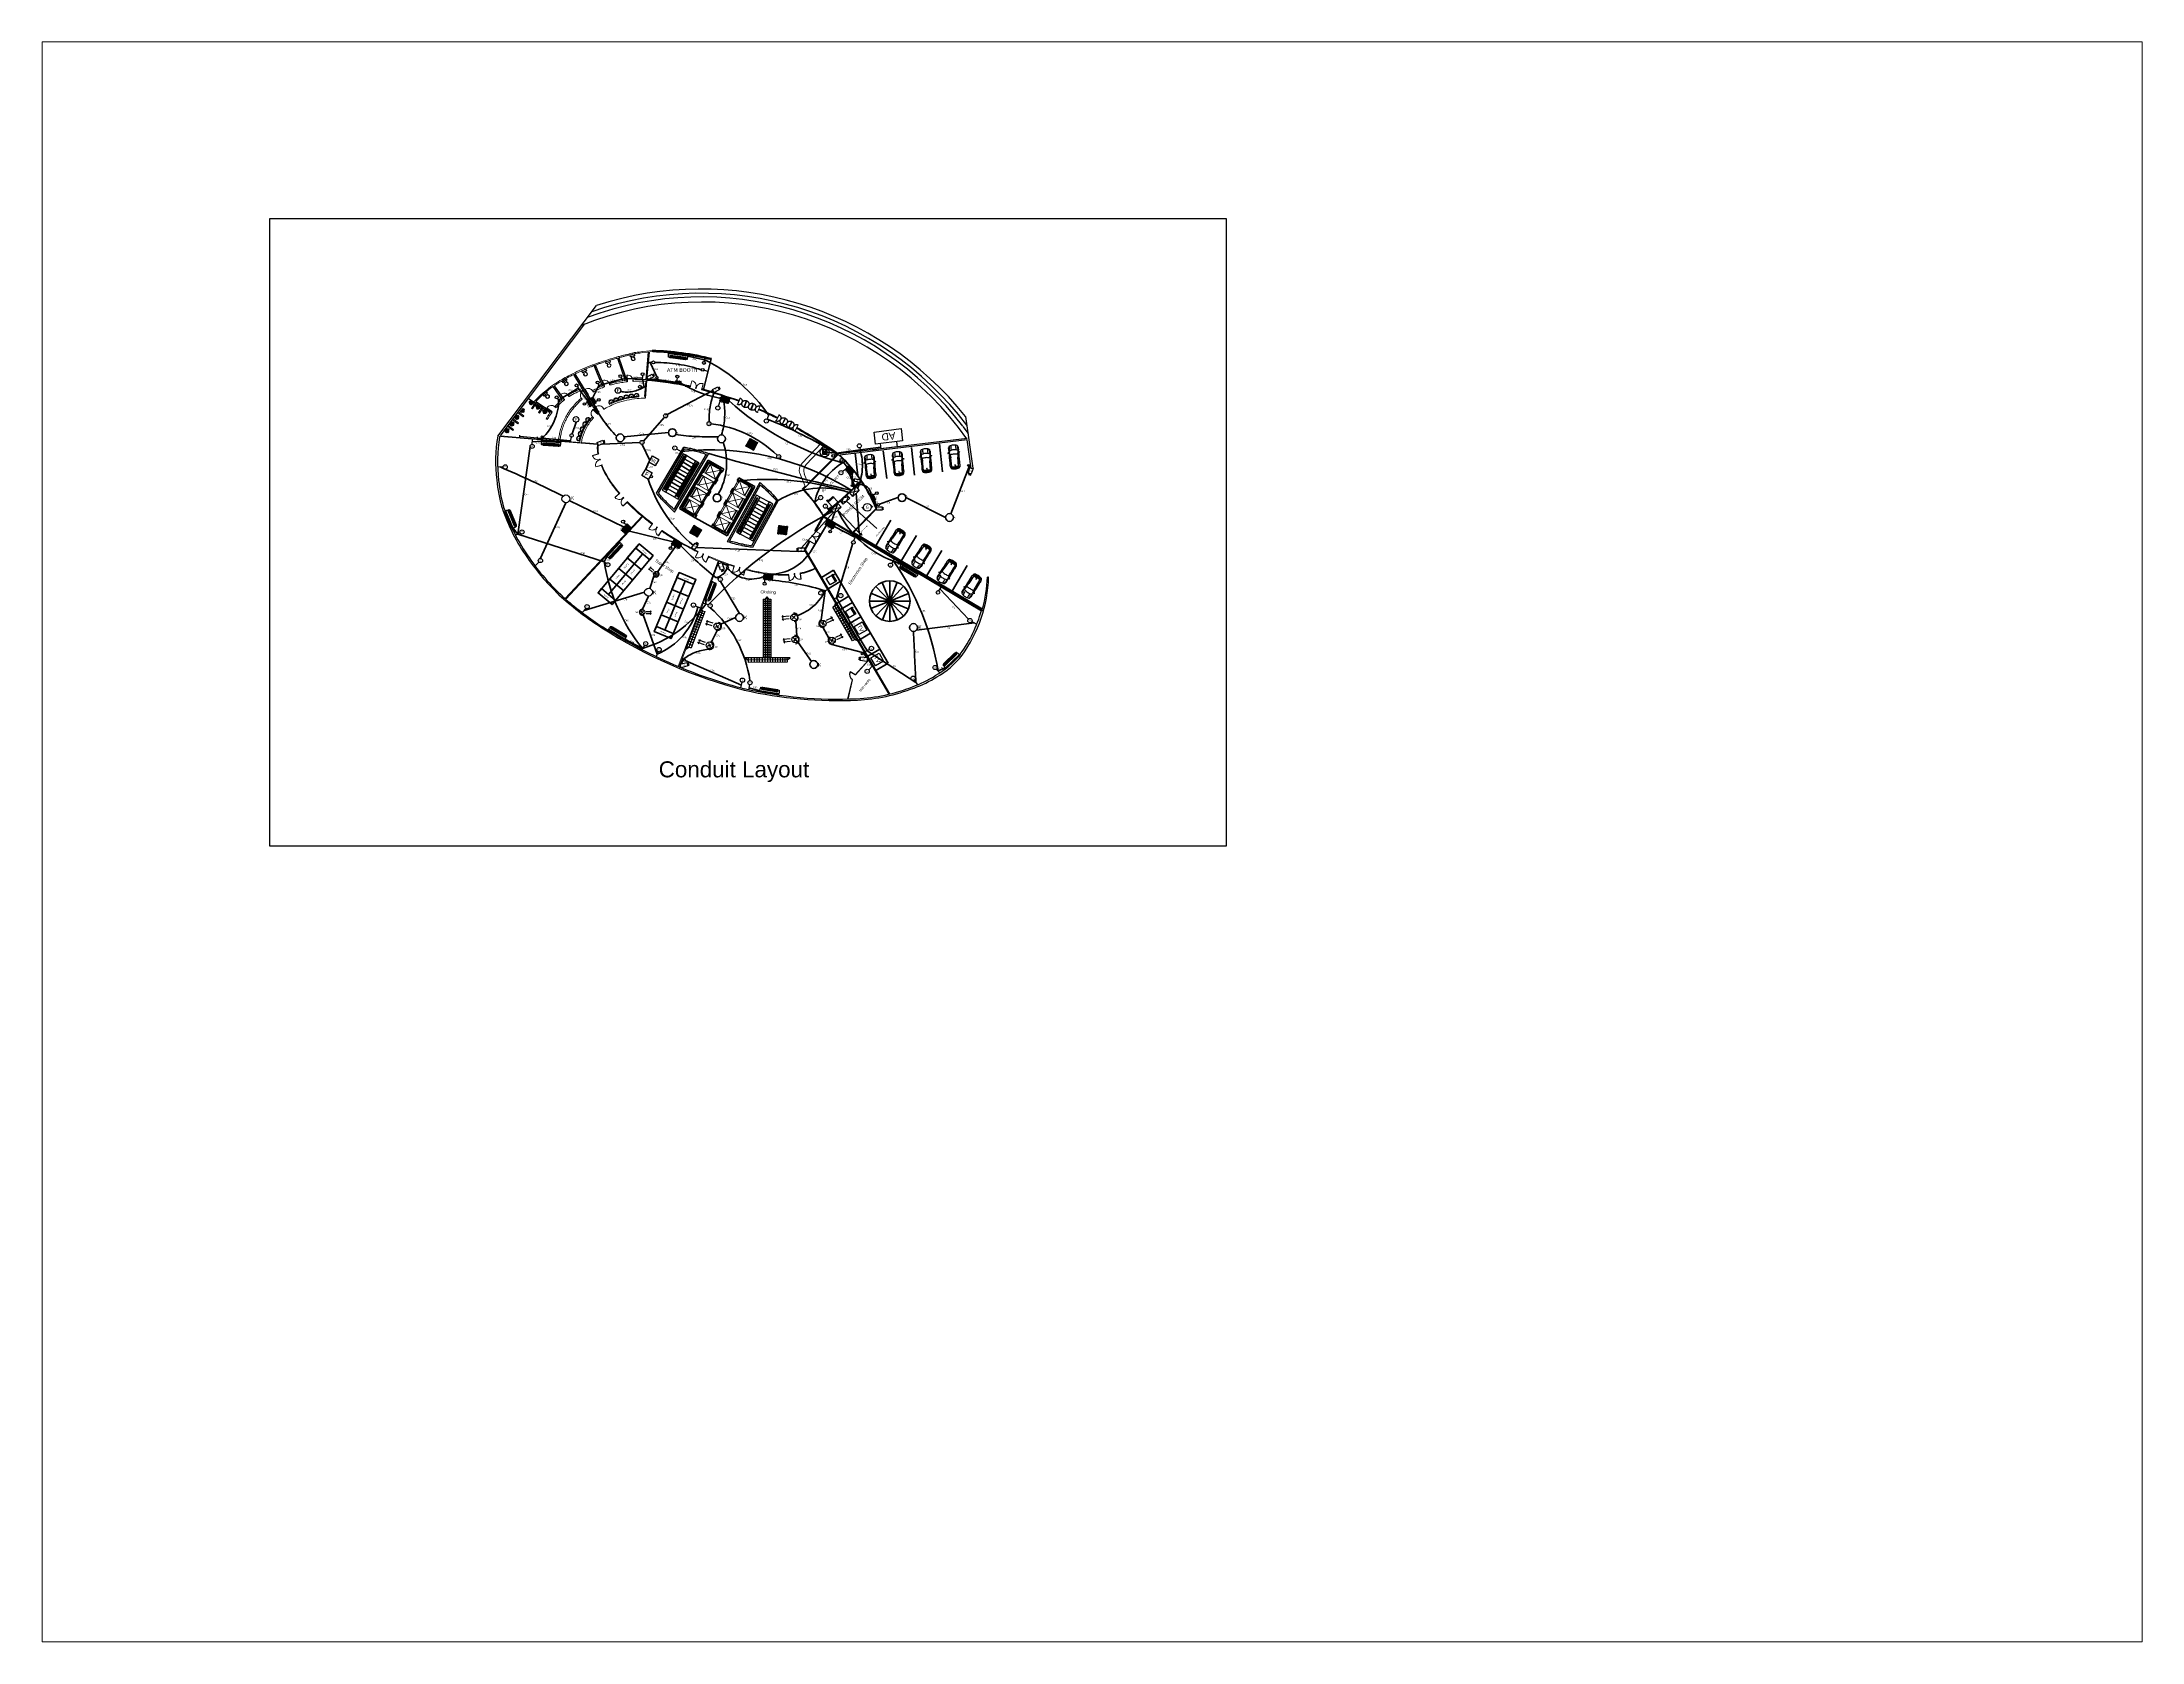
# Paper-space layout 'Layout1' of a CAD drawing. Header units: feet. Extents: x 1.05 to 9.45, y 0.8 to 7.2.
# The model-space entities are those that its viewports show. They can reach past a viewport. Long polylines and large blocks are cut down to what shows.
import ezdxf

# ---------------------------------------------------------------- set-up
doc = ezdxf.new("R2010")
doc.units = ezdxf.units.FT
doc.header["$MEASUREMENT"] = 0
doc.linetypes.add('DASHED2', pattern=[0.375, 0.25, -0.125])
doc.linetypes.add('DASHEDX2', pattern=[1.5, 1, -0.5])
doc.layers.add('accessories rak', color=44, linetype='Continuous')
doc.layers.add('car', color=140, linetype='Continuous')
for name, color, linetype, lineweight in [('Column', 250, 'Continuous', 40), ('Conduit', 42, 'Continuous', 0), ('Dim', 7, 'Continuous', 5), ('Door', 46, 'Continuous', 25), ('DOR_METAL', 26, 'Continuous', 18), ('EL_2', 250, 'Continuous', 25), ('glass', 4, 'Continuous', 5), ('GREEN', 72, 'Continuous', 18), ('illustr-TOILET FIXTURE', 250, 'Continuous', 0), ('Layer4', 250, 'Continuous', 0), ('narrow wall', 7, 'Continuous', 25), ('wall', 7, 'Continuous', 53), ('Wall 13', 8, 'Continuous', 0)]:
    doc.layers.add(name, color=color, linetype=linetype, lineweight=lineweight)
doc.styles.add('ATTR', font='romans.shx', dxfattribs={"width": 0.8, "height": 0.7})
doc.styles.get("Standard").update_dxf_attribs({"font": 'arial.ttf'})
pattern_1 = [(37.741132, (6963.011172, 6343.193246), (-0.00671749097, 0.0086785343), [])]
pattern_2 = [(107.0961016, (6605.718351, 6871.51939), (-0.0104896567, -0.00322625853), [])]
pattern_3 = [(103.9934446, (6322.965449, 6418.943551), (-0.0106489022, -0.00265377544), [])]

# ---------------------------------------------------------------- blocks, each defined once
blk = doc.blocks.new('l4')
at = {"layer": 'Column'}
for p, q in [((7210, -13330), (7188, -13330)), ((7188, -13330), (7188, -13450)), ((7198, -13440), (7198, -13340)), ((7198, -13340), (7210, -13340)), ((7210, -13340), (7210, -13330)), ((7266, -13340), (7266, -13330)), ((7278, -13330), (7266, -13330)), ((7266, -13340), (7290, -13340)), ((7300, -13330), (7278, -13330)), ((7288, -13340), (7300, -13340)), ((7300, -13330), (7300, -13340)), ((7390, -13330), (7356, -13330)), ((7356, -13330), (7356, -13340)), ((7390, -13340), (7356, -13340)), ((7390, -13330), (7390, -13340)), ((7480, -13330), (7444, -13330)), ((7444, -13330), (7444, -13340)), ((7480, -13340), (7444, -13340)), ((7480, -13330), (7480, -13340)), ((7536, -13330), (7536, -13340)), ((7548, -13330), (7536, -13330)), ((7548, -13340), (7536, -13340)), ((7558, -13330), (7548, -13330)), ((7548, -13440), (7548, -13340)), ((7558, -13450), (7558, -13330)), ((7188, -13450), (7558, -13450)), ((7548, -13440), (7198, -13440))]:
    blk.add_line(p, q, dxfattribs=at)
at = {"layer": 'Wall 13'}
for p, q in [((7204, -13421), (7204, -13344)), ((7204, -13344), (7272, -13344)), ((7204, -13344), (7272, -13421)), ((7204, -13421), (7272, -13344)), ((7210, -13334), (7266, -13334)), ((7210, -13335), (7266, -13335)), ((7210, -13336), (7266, -13336)), ((7272, -13344), (7272, -13421)), ((7294, -13344), (7362, -13344)), ((7294, -13421), (7294, -13344)), ((7294, -13344), (7362, -13421)), ((7294, -13421), (7362, -13344)), ((7300, -13334), (7356, -13334)), ((7300, -13335), (7356, -13335)), ((7300, -13336), (7356, -13336)), ((7362, -13344), (7362, -13421)), ((7384, -13344), (7452, -13421)), ((7384, -13421), (7384, -13344)), ((7384, -13344), (7452, -13344)), ((7384, -13421), (7452, -13344)), ((7390, -13334), (7444, -13334)), ((7390, -13335), (7444, -13335)), ((7390, -13336), (7444, -13336)), ((7452, -13344), (7452, -13421)), ((7474, -13344), (7542, -13421)), ((7474, -13421), (7542, -13344)), ((7480, -13334), (7536, -13334)), ((7480, -13335), (7536, -13335)), ((7480, -13336), (7536, -13336)), ((7272, -13421), (7204, -13421)), ((7362, -13421), (7294, -13421)), ((7452, -13421), (7384, -13421))]:
    blk.add_line(p, q, dxfattribs=at)
for points in [[(7474, -13344), (7542, -13344), (7542, -13421), (7474, -13421)], [(7203, -13423), (7203, -13434), (7272, -13434), (7272, -13423)], [(7293, -13423), (7293, -13434), (7362, -13434), (7362, -13423)], [(7383, -13423), (7383, -13434), (7452, -13434), (7452, -13423)], [(7473, -13423), (7473, -13434), (7542, -13434), (7542, -13423)]]:
    blk.add_lwpolyline(points, close=True, dxfattribs=at)
blk = doc.blocks.new('D_9')
at = {"layer": 'Door', "color": 252, "linetype": 'DASHED2', "ltscale": 15}
for centre, start, end in [((2018, -102), 0, 90), ((3934, -102), 90, 180), ((2018, -102), 270, 0), ((3934, -102), 180, 270)]:
    blk.add_arc(centre, 958, start, end, dxfattribs=at)
at = {"layer": 'DOR_METAL', "lineweight": 15}
for p, q in [((2018, -960), (2018, 757)), ((2056, -960), (2056, 757)), ((3896, -960), (3896, 757)), ((3934, -960), (3934, 757))]:
    blk.add_line(p, q, dxfattribs=at)
at = {"layer": 'DOR_METAL', "lineweight": 30}
for points in [[(1967, -102), (2018, -102), (2018, 0), (1967, 0)], [(2018, 757), (2018, 857), (2056, 857), (2056, 757)], [(3934, 757), (3934, 857), (3896, 857), (3896, 757)], [(3985, -102), (3934, -102), (3934, 0), (3985, 0)], [(2018, -1060), (2018, -960), (2056, -960), (2056, -1060)], [(3934, -1060), (3934, -960), (3896, -960), (3896, -1060)]]:
    blk.add_lwpolyline(points, close=True, dxfattribs=at)
at = {"layer": 'glass'}
for p, q in [((2037, -960), (2037, 757)), ((3915, -960), (3915, 757))]:
    blk.add_line(p, q, dxfattribs=at)
blk = doc.blocks.new('A$C1EB656F2')
at = {"color": 0}
for p, q in [((0, 5), (2, 5)), ((2, 5), (2, 3)), ((2, 3), (2, 0)), ((2, 3), (2, 3)), ((39, 42), (38, 42)), ((38, 42), (38, 5)), ((38, 5), (39, 5)), ((38, 3), (38, 0)), ((39, 3), (38, 3)), ((39, 5), (39, 42)), ((40, 5), (39, 5)), ((39, 5), (39, 3)), ((0, 0), (2, 0)), ((40, 0), (38, 0))]:
    blk.add_line(p, q, dxfattribs=at)
blk.add_arc((36, 7), 35, 88.1894, 183.3802, dxfattribs=at)
blk = doc.blocks.new('A$C32F139EE')
at = {"layer": 'GREEN', "color": 0}
blk.add_blockref('A$C1EB656F2', (0, 0), dxfattribs=at)
blk = doc.blocks.new('xx')
at = {"layer": 'Door', "color": 18, "true_color": 0x000000, "extrusion": (0, 0, -1), "xscale": -1, "zscale": -1, "rotation": 256.9807477251866}
blk.add_blockref('A$C32F139EE', (-10425, 4756), dxfattribs=at)
at = {"layer": 'Door', "color": 18, "true_color": 0x000000, "extrusion": (0, 0, -1), "zscale": -1, "rotation": 256.6487752299035}
blk.add_blockref('A$C32F139EE', (-10425, 4756), dxfattribs=at)
blk = doc.blocks.new('T-FIX-004')
at = {"layer": 'illustr-TOILET FIXTURE'}
for p, q in [((-12374.4, 14421.3), (-12395.4, 14421.3)), ((-12395.4, 14421.3), (-12395.4, 14413.3)), ((-12395.4, 14413.3), (-12374.4, 14413.3)), ((-12394.4, 14419.3), (-12394.4, 14415.3)), ((-12376.4, 14420.3), (-12393.4, 14420.3)), ((-12393.4, 14414.3), (-12376.4, 14414.3)), ((-12388.9, 14421.3), (-12390.9, 14427.3)), ((-12388.9, 14427.3), (-12380.9, 14427.3)), ((-12380.9, 14421.3), (-12378.9, 14427.3)), ((-12377.9, 14422.8), (-12374.9, 14422.8)), ((-12377.9, 14421.3), (-12377.9, 14422.8)), ((-12374.9, 14421.8), (-12376.9, 14421.8)), ((-12376.9, 14421.8), (-12376.9, 14421.3)), ((-12375.4, 14415.3), (-12375.4, 14419.3)), ((-12374.9, 14422.8), (-12374.9, 14421.8)), ((-12374.4, 14413.3), (-12374.4, 14421.3))]:
    blk.add_line(p, q, dxfattribs=at)
for centre, radius, start, end in [((-12393.5, 14419.4), 0.884, 81.8699, 188.1301), ((-12393.5, 14415.2), 0.884, 171.8699, 278.1301), ((-12385.4, 14433.2), 8.1, 86.62, 226.9828), ((-12384.9, 14433.2), 7.13, 90.3, 235.4946), ((-12384.4, 14433.2), 8.1, 313.01722, 93.38), ((-12384.9, 14433.2), 7.13, 304.50543, 89.7), ((-12376.3, 14419.4), 0.884, 351.8699, 98.1301), ((-12376.3, 14415.2), 0.884, 261.8699, 8.1301)]:
    blk.add_arc(centre, radius, start, end, dxfattribs=at)
blk = doc.blocks.new('T-FIX-022')
at = {"layer": 'illustr-TOILET FIXTURE'}
for p, q in [((-11963, 14548), (-11963, 14540)), ((-11962, 14548), (-11962, 14540)), ((-11941, 14548), (-11962, 14548)), ((-11959, 14544), (-11962, 14544)), ((-11941, 14548), (-11961, 14548)), ((-11961, 14548), (-11961, 14544)), ((-11961, 14542), (-11961, 14540)), ((-11952, 14544), (-11959, 14544)), ((-11954, 14545), (-11954, 14546)), ((-11954, 14546), (-11949, 14546)), ((-11952, 14545), (-11954, 14545)), ((-11952, 14546), (-11952, 14543)), ((-11951, 14546), (-11952, 14546)), ((-11952, 14542), (-11951, 14542)), ((-11951, 14543), (-11951, 14546)), ((-11949, 14545), (-11951, 14545)), ((-11944, 14544), (-11951, 14544)), ((-11949, 14546), (-11949, 14545)), ((-11944, 14544), (-11941, 14544)), ((-11942, 14540), (-11942, 14542)), ((-11941, 14540), (-11941, 14548)), ((-11941, 14544), (-11941, 14548)), ((-11940, 14540), (-11940, 14548))]:
    blk.add_line(p, q, dxfattribs=at)
for centre, radius in [((-11953, 14546), 0.495), ((-11951, 14541), 0.615), ((-11950, 14546), 0.495)]:
    blk.add_circle(centre, radius, dxfattribs=at)
for centre, radius, start, end in [((-11962, 14548), 0.75, 90, 180), ((-11955, 14540), 7.86, 180, 206.43), ((-11955, 14540), 7.11, 180, 206.43), ((-11959, 14542), 1.88, 90, 180), ((-11955, 14540), 5.98, 180, 206.43), ((-11952, 14546), 0.191, 90, 180), ((-11952, 14543), 0.191, 180, 270), ((-11951, 14546), 0.191, 0, 90), ((-11951, 14543), 0.191, 270, 0), ((-11944, 14542), 1.88, 0, 90), ((-11948, 14540), 5.98, 333.57, 0), ((-11941, 14548), 0.75, 0, 90), ((-11948, 14540), 7.11, 333.57, 0), ((-11948, 14540), 7.86, 333.57, 0), ((-11953, 14541), 9.69, 206.43, 230.1944), ((-11953, 14541), 8.94, 206.43, 230.1944), ((-11953, 14541), 7.81, 206.43, 230.1944), ((-11952, 14542), 10.6, 230.1944, 250.9565), ((-11952, 14542), 11.3, 230.1944, 250.9565), ((-11952, 14543), 10.4, 232.1444, 251.9568), ((-11951, 14545), 13.8, 251.7606, 270.0052), ((-11951, 14545), 14.6, 251.7176, 270.005), ((-11951, 14544), 11.6, 250.9565, 270), ((-11951, 14544), 11.6, 270, 289.0435), ((-11951, 14544), 12.7, 270, 289.0435), ((-11951, 14544), 13.5, 270, 289.0435), ((-11951, 14543), 10.4, 288.0432, 307.8556), ((-11951, 14543), 11.5, 288.1447, 308.0543), ((-11951, 14543), 12.3, 288.2016, 308.1658), ((-11949, 14541), 8.94, 309.8056, 333.57), ((-11949, 14541), 7.81, 309.8056, 333.57), ((-11949, 14541), 9.69, 309.8056, 333.57)]:
    blk.add_arc(centre, radius, start, end, dxfattribs=at)
blk = doc.blocks.new('WCLOSW1T')
for p, q in [((3.85, 0), (6.65, 0)), ((-9, -7), (-7, -7)), ((-7, -7), (-6, -6)), ((-6, -6), (6, -6)), ((-0.98, -2.6501), (-4.9, -2.6501)), ((-4.9, -3.35), (-0.98, -3.35)), ((0.773, -2.3), (4.55, -2.3)), ((4.55, -3.7), (0.784, -3.7)), ((4.2, -0.35), (6.3, -0.35)), ((4.2, -1.6), (4.2, -1.95)), ((6.3, -1.6), (4.2, -1.6)), ((4.2, -1.95), (6.3, -1.95)), ((4.2, -4.05), (4.2, -4.4001)), ((6.3, -4.05), (4.2, -4.05)), ((4.2, -4.4001), (6.3, -4.4001)), ((4.55, -0.35), (4.55, -1.6)), ((4.55, -1.95), (4.55, -4.05)), ((5.95, -1.6), (5.95, -0.35)), ((5.95, -4.05), (5.95, -1.95)), ((6, -6), (7, -7)), ((6.3, -1.95), (6.3, -1.6)), ((6.3, -4.4001), (6.3, -4.05)), ((7, -7), (9, -7))]:
    blk.add_line(p, q)
blk.add_lwpolyline([(-9, -7), (-9, 0), (9, 0), (9, -7)])
blk.add_circle((0, -3), 1.05)
for centre, radius, start, end in [((4.215, 0.0154), 0.3657, 182.4084, 267.5916), ((6.285, 0.0154), 0.3657, 272.4084, 357.5916), ((0, -6), 6, 180, 0), ((-4.9, -3), 0.35, 90, 270), ((0, -6), 4.5, 180, 0), ((0, -3), 1.75, 22.85047, 168.577), ((0, -3), 1.75, 191.8763, 336.5863)]:
    blk.add_arc(centre, radius, start, end)
at = {"style": 'ATTR', "width": 0.8, "flags": 9}
blk.add_attdef('ESTCODE', (0, 0), '', height=0.7, dxfattribs=at)
blk = doc.blocks.new('A$C2A714640')
for p, q in [((1651, 1703), (1135, 1796)), ((1651, 367), (1135, 275)), ((1189, 1839), (1268, 2029)), ((1665, 1754), (1189, 1839)), ((1665, 316), (1189, 231)), ((1189, 231), (1268, 42)), ((1270, 1913), (1230, 1832)), ((1270, 158), (1230, 238)), ((1293, 1905), (1243, 1922)), ((1293, 166), (1243, 148)), ((1268, 2029), (1309, 2065)), ((1268, 42), (1309, 5)), ((1346, 2068), (1293, 1905)), ((1346, 2), (1293, 166)), ((1309, 2065), (1335, 2070)), ((1309, 5), (1335, 0)), ((1335, 2070), (1346, 2068)), ((1335, 0), (1346, 2)), ((1651, 1703), (2162, 1664)), ((1651, 367), (2162, 406)), ((1665, 1754), (2175, 1715)), ((1665, 316), (2175, 356)), ((3686, 1623), (2162, 1664)), ((3686, 447), (2162, 406)), ((2243, 1713), (2175, 1715)), ((2243, 358), (2175, 356)), ((2225, 1825), (2260, 1737)), ((2225, 245), (2260, 333)), ((2267, 1901), (2361, 1659)), ((2267, 169), (2361, 412)), ((2369, 1829), (2409, 1725)), ((2369, 241), (2409, 345)), ((2427, 1713), (3206, 1713)), ((2427, 358), (3206, 358)), ((2997, 1847), (3056, 1713)), ((2997, 223), (3056, 358)), ((3017, 1845), (3075, 1713)), ((3017, 225), (3075, 358)), ((3219, 1718), (3330, 1816)), ((3219, 353), (3330, 254)), ((3419, 1043), (3755, 1039)), ((3419, 1028), (3755, 1031)), ((3679, 1836), (3846, 1809)), ((3679, 235), (3846, 261)), ((3686, 1622), (3686, 1040)), ((3686, 449), (3686, 1031)), ((3755, 1031), (3755, 1039)), ((3796, 1664), (3910, 1728)), ((3796, 406), (3910, 342))]:
    blk.add_line(p, q)
for centre, radius, start, end in [((1838, 1035), 1838, 158.994, 180), ((1838, 1035), 1838, 180, 201.006), ((532, -1813), 3304, 86.54404, 98.41367), ((532, 3884), 3304, 261.58633, 273.45596), ((330, 1607), 225, 104.03708, 157.20056), ((330, 464), 225, 202.79944, 255.96292), ((670, -1501), 3304, 83.8263, 98.71945), ((670, 3571), 3304, 261.28055, 276.1737), ((499, 1134), 727, 95.98946, 107.94687), ((499, 937), 727, 252.05313, 264.01054), ((403, 2052), 197, 275.98946, 308.68707), ((403, 18), 197, 51.31293, 84.01054), ((585, 1824), 95.5, 87.47388, 128.68707), ((585, 246), 95.5, 231.31293, 272.52612), ((685, -97), 2018, 79.82583, 92.71137), ((685, 2167), 2018, 267.28863, 280.17417), ((2269, 1152), 1449, 158.94677, 184.64415), ((2269, 918), 1449, 175.35585, 201.05323), ((1101, 1602), 197, 79.82992, 158.94677), ((1101, 468), 197, 201.05323, 280.17008), ((2019, -38637), 40539, 91.14083, 91.38194), ((2019, 40707), 40539, 268.61806, 268.85917), ((2019, -38637), 40500, 89.78574, 91.10028), ((2019, 40707), 40500, 268.89972, 270.21426), ((2019, -38637), 40539, 88.61806, 91.07118), ((2019, 40707), 40539, 268.92882, 271.38194), ((3873, 1035), 2321, 163.26823, 180), ((3873, 1035), 2321, 180, 196.73177), ((2170, 1804), 59, 21.27913, 89.78574), ((2170, 267), 59, 270.21426, 338.72087), ((2243, 1731), 17.7, 268.49256, 21.27913), ((2243, 340), 17.7, 338.72087, 91.50744), ((2387, 1836), 19.7, 89.61184, 201.27913), ((2387, 234), 19.7, 158.72087, 270.38816), ((2105, -39824), 41681, 88.32994, 89.61184), ((2105, 41894), 41681, 270.38816, 271.67006), ((2427, 1733), 19.7, 201.27913, 270), ((2427, 338), 19.7, 90, 158.72087), ((3453, -1618), 3537, 90.06026, 97.40254), ((3453, 3688), 3537, 262.59746, 269.93974), ((3206, 1733), 19.7, 270, 311.64533), ((3206, 338), 19.7, 48.35467, 90), ((3319, 1825), 13.8, 319.5223, 88.20634), ((3319, 245), 13.8, 271.79366, 40.4777), ((3419, 1035), 29.7, 13.76028, 346.23972), ((3419, 1035), 7.35, 90, 270), ((3453, 1824), 95.5, 51.31293, 92.52612), ((3453, 246), 95.5, 267.47388, 308.68707), ((3517, 1803), 95.5, 51.31293, 92.52612), ((3517, 267), 95.5, 267.47388, 308.68707), ((3700, 2031), 197, 231.31293, 264.01054), ((3700, 39), 197, 95.98946, 128.68707), ((3745, 1622), 59, 130.9804, 180), ((3745, 449), 59, 180, 229.0196), ((4024, 1301), 484, 101.11593, 130.9804), ((4024, 769), 484, 229.0196, 258.88407), ((3825, 1613), 59, 119.29402, 197.29416), ((3825, 458), 59, 162.70584, 240.70598), ((1822, 985), 2040, 1.3982, 17.38909), ((1822, 1085), 2040, 342.61091, 358.6018), ((3824, 1631), 180, 18.28026, 83.21958), ((3824, 440), 180, 276.78042, 341.71974), ((1860, 992), 2169, 1.13495, 19.70197), ((1860, 1078), 2169, 340.29803, 358.86505), ((3935, 1671), 62.3, 15.1262, 113.3532), ((3935, 400), 62.3, 246.6468, 344.8738), ((1889, 989), 2219, 1.20167, 18.34022), ((1889, 1082), 2219, 341.65978, 358.79833)]:
    blk.add_arc(centre, radius, start, end)

msp = doc.modelspace()

# ---------------------------------------------------------------- hatches: boundary and pattern name
at = {"true_color": 0xd79128}
h = msp.add_hatch(dxfattribs=at)
h.set_pattern_fill('ANSI31', color=42, scale=20.167137, angle=-17.5574)
h.set_pattern_definition([(27.4426, (6360.6722, 6984.99), (-1.16178, 2.237223), [])])
h.paths.add_polyline_path([(6489, 6944), (6480, 6917), (6523, 6903), (6531, 6931)])
at = {"true_color": 0x7aafdf}
h = msp.add_hatch(dxfattribs=at)
h.set_pattern_fill('ANSI31', color=143, scale=0.087797, angle=62.0961)
h.set_pattern_definition(pattern_2)
h.paths.add_polyline_path([(6642, 6711), (6626, 6682), (6628, 6681), (6643, 6710)])
h.paths.add_polyline_path([(6645, 6710), (6629, 6680), (6631, 6679), (6646, 6709)])
h.paths.add_polyline_path([(6648, 6708), (6632, 6679), (6634, 6678), (6649, 6707)])
h.paths.add_polyline_path([(6651, 6706), (6635, 6677), (6637, 6676), (6652, 6706)])
h.paths.add_polyline_path([(6654, 6705), (6638, 6675), (6640, 6675), (6655, 6704)])
h.paths.add_polyline_path([(6657, 6703), (6641, 6674), (6642, 6673), (6658, 6703)])
h.paths.add_polyline_path([(6660, 6702), (6644, 6672), (6645, 6672), (6661, 6701)])
h.paths.add_polyline_path([(6663, 6700), (6647, 6671), (6648, 6670), (6664, 6699)])
h = msp.add_hatch(dxfattribs=at)
h.set_pattern_fill('ANSI31', color=143, scale=0.087797, angle=62.0961)
h.set_pattern_definition(pattern_2)
h.paths.add_polyline_path([(6650, 6669), (6651, 6668), (6667, 6698), (6665, 6699)])
at = {"true_color": 0xd79128}
h = msp.add_hatch(dxfattribs=at)
h.set_pattern_fill('ANSI31', color=42, scale=18.156842, angle=-49.9507)
h.set_pattern_definition([(355.0493, (7077.1255, 6670.694), (0.195864, 2.261138), [])])
h.paths.add_polyline_path([(7155, 6578), (7135, 6561), (7161, 6530), (7181, 6547)])
at = {"true_color": 0x7aafdf}
h = msp.add_hatch(color=143, dxfattribs=at)
h.dxf.hatch_style = 1
h.paths.add_polyline_path([(7074, 6414), (7070, 6418), (7041, 6392), (7045, 6388)])
h.paths.add_polyline_path([(7041, 6400), (7037, 6396), (7041, 6392)])
at = {"true_color": 0xd79128}
h = msp.add_hatch(dxfattribs=at)
h.set_pattern_fill('ANSI31', color=42, scale=20.167137, angle=47.0172)
h.set_pattern_definition([(92.0172, (5872.9584, 6143.1235), (-2.51933, -0.088733), [])])
h.paths.add_polyline_path([(5965, 6241), (5986, 6222), (6016, 6254), (5995, 6274)])
at = {"true_color": 0x7aafdf}
h = msp.add_hatch(dxfattribs=at)
h.set_pattern_fill('ANSI31', color=143, scale=0.087797, angle=58.9934)
h.set_pattern_definition(pattern_3)
h.paths.add_polyline_path([(6350, 6257), (6333, 6228), (6335, 6227), (6352, 6256)])
h.paths.add_polyline_path([(6353, 6255), (6336, 6227), (6338, 6226), (6355, 6254)])
h.paths.add_polyline_path([(6356, 6253), (6339, 6225), (6341, 6224), (6358, 6252)])
h.paths.add_polyline_path([(6359, 6252), (6342, 6223), (6343, 6222), (6360, 6251)])
h.paths.add_polyline_path([(6362, 6250), (6345, 6221), (6346, 6221), (6363, 6249)])
h.paths.add_polyline_path([(6365, 6248), (6348, 6220), (6349, 6219), (6366, 6247)])
h.paths.add_polyline_path([(6368, 6247), (6350, 6218), (6352, 6217), (6369, 6246)])
h.paths.add_polyline_path([(6370, 6245), (6353, 6216), (6355, 6215), (6372, 6244)])
h = msp.add_hatch(dxfattribs=at)
h.set_pattern_fill('ANSI31', color=143, scale=0.087797, angle=-7.2589)
h.set_pattern_definition(pattern_1)
h.paths.add_polyline_path([(6826, 6253), (6793, 6257), (6792, 6255), (6825, 6251)])
h.paths.add_polyline_path([(6825, 6249), (6792, 6254), (6792, 6252), (6825, 6248)])
h.paths.add_polyline_path([(6825, 6246), (6792, 6250), (6792, 6249), (6825, 6244)])
h.paths.add_polyline_path([(6824, 6243), (6791, 6247), (6791, 6245), (6824, 6241)])
h.paths.add_polyline_path([(6824, 6240), (6791, 6244), (6791, 6242), (6824, 6238)])
h.paths.add_polyline_path([(6824, 6236), (6790, 6240), (6790, 6239), (6823, 6235)])
h.paths.add_polyline_path([(6823, 6233), (6790, 6237), (6790, 6235), (6823, 6231)])
h.paths.add_polyline_path([(6823, 6230), (6790, 6234), (6789, 6232), (6823, 6228)])
at = {"true_color": 0xd79128}
h = msp.add_hatch(dxfattribs=at)
h.set_pattern_fill('ANSI31', color=42, scale=20.167137, angle=-30.9373)
h.set_pattern_definition([(14.0627, (6930.123, 6365.144), (-0.612537, 2.44534), [])])
h.paths.add_polyline_path([(7045, 6296), (7030, 6271), (7069, 6248), (7084, 6273)])
h = msp.add_hatch(dxfattribs=at)
h.set_pattern_fill('ANSI31', color=42, scale=20.167137, angle=-29.9274)
h.set_pattern_definition([(15.0726, (6125.3208, 6260.3138), (-0.65554, 2.434166), [])])
h.paths.add_polyline_path([(6242, 6193), (6227, 6168), (6266, 6146), (6281, 6171)])
at = {"true_color": 0x7aafdf}
h = msp.add_hatch(dxfattribs=at)
h.set_pattern_fill('ANSI31', color=143, scale=0.087797, angle=58.9934)
h.set_pattern_definition(pattern_3)
h.paths.add_polyline_path([(6356, 6214), (6358, 6214), (6375, 6242), (6373, 6243)])
h = msp.add_hatch(dxfattribs=at)
h.set_pattern_fill('ANSI31', color=143, scale=0.087797, angle=-7.2589)
h.set_pattern_definition(pattern_1)
h.paths.add_polyline_path([(6789, 6231), (6789, 6229), (6822, 6225), (6822, 6226)])
at = {"true_color": 0xd79128}
h = msp.add_hatch(dxfattribs=at)
h.set_pattern_fill('ANSI31', color=42, scale=20.167137, angle=-6.898)
h.set_pattern_definition([(38.102, (6578.2133, 6030.368), (-1.55555, 1.983723), [])])
h.paths.add_polyline_path([(6712, 6014), (6708, 5985), (6753, 5980), (6756, 6009)])
at = {"true_color": 0x7aafdf}
h = msp.add_hatch(color=143, dxfattribs=at)
h.dxf.hatch_style = 1
h.paths.add_polyline_path([(7084, 5973), (7089, 5976), (7068, 6009), (7064, 6006)])
h.paths.add_polyline_path([(7076, 6007), (7073, 6012), (7068, 6009)])
h = msp.add_hatch(color=143, dxfattribs=at)
h.dxf.hatch_style = 1
h.paths.add_polyline_path([(7184, 5801), (7189, 5804), (7168, 5837), (7163, 5834)])
h.paths.add_polyline_path([(7176, 5835), (7173, 5840), (7168, 5837)])

# ---------------------------------------------------------------- linework, layer by layer
at = {"linetype": 'ByBlock'}
for p, q in [((5319, 6732), (5835, 7416)), ((5421, 6851), (5774, 7319)), ((5944, 7140), (5985, 7023)), ((5951, 7142), (5995, 7017)), ((5837, 6856), (5716, 7055)), ((5844, 6861), (5724, 7059)), ((5866, 6994), (5822, 7101)), ((5876, 6990), (5829, 7104)), ((6027, 7019), (6027, 7027)), ((5480, 6930), (5593, 6856)), ((5518, 6914), (5604, 6858)), ((5656, 6924), (5608, 6992)), ((5667, 6922), (5615, 6996)), ((5693, 6940), (5688, 6947)), ((5842, 6849), (5780, 6950)), ((5848, 6854), (5812, 6913)), ((5907, 7000), (5904, 7007)), ((6027, 7020), (6027, 7019)), ((5333, 6735), (5421, 6851)), ((5579, 6820), (5572, 6824)), ((5845, 6861), (5844, 6861)), ((5847, 6858), (5846, 6857)), ((5846, 6857), (5846, 6857)), ((7803, 6566), (7764, 6836)), ((7771, 6720), (7100, 6640)), ((7772, 6713), (7106, 6633)), ((7749, 6783), (7777, 6746)), ((7793, 6564), (7772, 6713)), ((7021, 6318), (7218, 6498)), ((7022, 6315), (7219, 6496)), ((7020, 6311), (7847, 5821)), ((7022, 6315), (7228, 6193)), ((7295, 6353), (7171, 6227)), ((7298, 6353), (7177, 6229)), ((6176, 6236), (6178, 6240)), ((7228, 6193), (7856, 5821)), ((7883, 5996), (7877, 5996)), ((7257, 5565), (7187, 5486)), ((7258, 5565), (7188, 5486)), ((7148, 5359), (7173, 5460)), ((7149, 5359), (7173, 5460))]:
    msp.add_line(p, q, dxfattribs=at)
at = {"color": 152, "linetype": 'DASHEDX2', "lineweight": 140, "ltscale": 1.5, "true_color": 0x2776bb}
for p, q in [((6399, 7131), (6312, 7151)), ((5500, 6703), (5548, 6706)), ((5424, 6221), (5488, 6679)), ((7088, 6643), (7040, 6649)), ((7212, 6662), (7088, 6643)), ((7212, 6662), (7321, 6676)), ((6435, 6259), (6351, 6306)), ((7044, 6352), (7068, 6363)), ((7070, 6340), (7044, 6352)), ((5424, 6221), (5400, 6251)), ((5875, 6077), (5424, 6221)), ((5424, 6221), (5424, 6221)), ((5875, 6077), (5889, 6104)), ((7385, 6082), (7427, 6062)), ((6406, 5855), (6407, 5878)), ((6075, 5624), (5983, 5673)), ((7620, 5506), (7657, 5522)), ((6631, 5418), (6688, 5403))]:
    msp.add_line(p, q, dxfattribs=at)
at = {"color": 30, "true_color": 0xff6600}
for p, q in [((6397, 7122), (6402, 7141)), ((6150, 7032), (6149, 7023)), ((6256, 7036), (6253, 7022)), ((5841, 6918), (5830, 6912)), ((6472, 6890), (6481, 6916)), ((5778, 6904), (5787, 6910)), ((6726, 6822), (6737, 6847)), ((5499, 6689), (5500, 6717)), ((5551, 6725), (5550, 6717)), ((6253, 6666), (6277, 6653)), ((7078, 6635), (7088, 6643)), ((7127, 6597), (7133, 6602)), ((7210, 6672), (7214, 6653)), ((7782, 6581), (7790, 6583)), ((7120, 6549), (7135, 6561)), ((7174, 6470), (7180, 6464)), ((7293, 6432), (7282, 6425)), ((7302, 6373), (7292, 6369)), ((5980, 6280), (5991, 6270)), ((7038, 6360), (7051, 6345)), ((5436, 6227), (5412, 6215)), ((6225, 6155), (6232, 6165)), ((7059, 6240), (7064, 6251)), ((5886, 6068), (5865, 6086)), ((6522, 6052), (6525, 6061)), ((7377, 6068), (7391, 6091)), ((6714, 5970), (6715, 5984)), ((6419, 5851), (6392, 5860)), ((6086, 5640), (6071, 5619)), ((7227, 5598), (7235, 5603)), ((6290, 5564), (6282, 5567)), ((7610, 5516), (7629, 5496)), ((6634, 5435), (6629, 5408))]:
    msp.add_line(p, q, dxfattribs=at)
at = {"color": 240, "linetype": 'DASHEDX2', "lineweight": 140, "ltscale": 1.5, "true_color": 0xed1f24}
for p, q in [((5848, 6998), (5967, 7030)), ((5967, 7030), (6074, 7038)), ((6074, 7038), (6084, 6990)), ((6150, 7028), (6113, 7031)), ((6151, 7043), (6115, 7118)), ((6248, 7014), (6150, 7028)), ((5740, 6984), (5637, 6920)), ((5790, 6918), (5740, 6984)), ((5814, 6932), (5848, 6998)), ((6442, 6972), (6205, 6845)), ((6484, 6930), (6415, 6946)), ((5728, 6805), (5708, 6744)), ((6189, 6831), (6081, 6707)), ((5551, 6721), (5526, 6723)), ((5551, 6722), (5699, 6709)), ((5865, 6691), (6062, 6700)), ((6211, 6751), (5978, 6730)), ((6113, 6606), (6073, 6689)), ((6093, 6560), (6109, 6596)), ((7187, 6466), (7155, 6537)), ((7171, 6539), (7171, 6479)), ((7177, 6467), (7202, 6491)), ((7786, 6582), (7790, 6567)), ((5675, 6385), (5542, 6095)), ((5980, 6258), (5693, 6396)), ((7141, 6393), (7299, 6251)), ((7208, 6228), (7191, 6434)), ((7287, 6399), (7296, 6371)), ((7296, 6371), (7297, 6363)), ((7313, 6377), (7410, 6412)), ((7451, 6412), (7658, 6308)), ((7073, 6336), (6906, 6150)), ((7036, 6267), (6953, 6129)), ((7079, 6330), (7062, 6286)), ((7076, 6260), (7188, 6204)), ((7096, 6346), (7208, 6228)), ((6235, 6181), (6001, 6238)), ((6247, 6157), (6156, 6026)), ((6889, 6130), (6355, 6151)), ((7173, 6169), (7089, 5888)), ((6523, 6057), (6492, 6068)), ((6135, 6001), (6113, 5937)), ((6482, 5973), (6582, 5806)), ((7030, 5925), (7009, 5773)), ((7778, 5776), (7631, 5934)), ((6086, 5918), (5770, 5822)), ((6107, 5897), (6075, 5829)), ((6079, 5800), (6152, 5594)), ((6466, 5717), (6436, 5659)), ((6562, 5785), (6485, 5751)), ((6877, 5767), (6881, 5690)), ((7017, 5734), (7048, 5677)), ((7506, 5719), (7809, 5757)), ((6888, 5654), (6958, 5556)), ((7065, 5645), (7231, 5601)), ((7231, 5601), (7245, 5576)), ((7233, 5602), (7276, 5531)), ((7249, 5612), (7504, 5446)), ((6286, 5566), (6279, 5544)), ((6299, 5561), (6592, 5432))]:
    msp.add_line(p, q, dxfattribs=at)
at = {"color": 70, "true_color": 0x92ec13}
for p, q in [((5963, 7039), (5970, 7021)), ((5963, 7039), (5970, 7021)), ((6075, 7048), (6074, 7029)), ((6075, 7048), (6074, 7028)), ((6125, 7118), (6105, 7118)), ((6125, 7118), (6105, 7118)), ((6397, 7077), (6416, 7073)), ((6397, 7077), (6416, 7073)), ((5632, 6928), (5643, 6913)), ((5632, 6928), (5643, 6913)), ((5735, 6992), (5745, 6976)), ((5735, 6992), (5745, 6976)), ((5844, 7006), (5852, 6989)), ((5844, 7006), (5852, 6989)), ((6070, 6991), (6089, 6990)), ((6070, 6991), (6090, 6990)), ((5703, 6727), (5698, 6705)), ((5703, 6727), (5698, 6705)), ((5347, 6572), (5318, 6571)), ((5347, 6572), (5318, 6571)), ((6998, 6405), (6975, 6387)), ((6998, 6405), (6975, 6387)), ((7180, 6187), (7190, 6210)), ((7180, 6187), (7190, 6210)), ((5534, 6075), (5514, 6055)), ((5534, 6075), (5514, 6055)), ((6472, 5989), (6445, 5999)), ((6472, 5989), (6445, 5999)), ((7017, 5919), (7042, 5932)), ((7017, 5919), (7042, 5932)), ((7624, 5924), (7638, 5945)), ((7624, 5924), (7638, 5945)), ((5779, 5833), (5761, 5811)), ((5779, 5833), (5761, 5811)), ((6351, 5846), (6378, 5835)), ((6351, 5846), (6378, 5835)), ((7101, 5895), (7076, 5881)), ((7101, 5895), (7076, 5881)), ((7796, 5764), (7822, 5750)), ((7796, 5764), (7822, 5750)), ((6158, 5608), (6146, 5581)), ((6158, 5608), (6146, 5581)), ((7261, 5619), (7237, 5606)), ((7261, 5619), (7237, 5606)), ((7257, 5512), (7277, 5532)), ((7257, 5512), (7277, 5532)), ((6595, 5447), (6588, 5418)), ((6595, 5447), (6588, 5418)), ((7495, 5459), (7512, 5434)), ((7495, 5459), (7512, 5434))]:
    msp.add_line(p, q, dxfattribs=at)
at = {"color": 240, "true_color": 0xed1f24}
for p, q in [((6125, 7057), (6130, 7050)), ((6130, 7050), (6132, 7058)), ((6130, 7050), (6130, 7050)), ((6130, 7050), (6138, 7047)), ((6138, 7047), (6132, 7058)), ((6468, 6990), (6472, 6983)), ((6472, 6983), (6475, 6991)), ((6472, 6983), (6472, 6983)), ((6472, 6983), (6481, 6980)), ((6481, 6980), (6475, 6991)), ((5868, 6711), (5871, 6703)), ((5871, 6703), (5875, 6711)), ((5871, 6703), (5871, 6703)), ((5871, 6703), (5879, 6699)), ((5879, 6699), (5875, 6711)), ((6106, 6507), (6125, 6541)), ((7179, 6510), (7176, 6499)), ((7183, 6503), (7176, 6499)), ((7183, 6503), (7179, 6510)), ((7182, 6496), (7183, 6503)), ((7183, 6503), (7183, 6503)), ((7785, 6537), (7778, 6533)), ((7778, 6533), (7790, 6529)), ((7793, 6535), (7785, 6537)), ((7785, 6537), (7790, 6529)), ((7785, 6537), (7785, 6537)), ((7327, 6363), (7327, 6354)), ((7327, 6354), (7333, 6361)), ((7327, 6354), (7327, 6354)), ((7327, 6354), (7333, 6348)), ((7333, 6348), (7333, 6361)), ((6351, 6174), (6358, 6168)), ((6358, 6168), (6357, 6177)), ((6367, 6170), (6357, 6177)), ((6358, 6168), (6367, 6170)), ((6358, 6168), (6358, 6168)), ((6888, 6140), (6881, 6147)), ((6881, 6147), (6881, 6132)), ((6492, 6035), (6488, 6026)), ((6502, 6038), (6492, 6035)), ((6492, 6035), (6502, 6030)), ((6492, 6035), (6492, 6035)), ((6888, 6140), (6881, 6132)), ((6889, 6130), (6888, 6140)), ((6888, 6140), (6888, 6140)), ((6488, 6026), (6502, 6030)), ((6307, 5551), (6310, 5542)), ((6310, 5542), (6315, 5551)), ((6310, 5542), (6310, 5542)), ((6310, 5542), (6319, 5536)), ((6319, 5536), (6315, 5551)), ((7207, 5578), (7205, 5564)), ((7214, 5570), (7205, 5564)), ((7214, 5570), (7207, 5578)), ((7212, 5560), (7214, 5570))]:
    msp.add_line(p, q, dxfattribs=at)
for p, q in [((5692, 6941), (5693, 6940)), ((5906, 7001), (5907, 7000)), ((6384, 6975), (6384, 6975)), ((5844, 6861), (5844, 6861)), ((5412, 6724), (5412, 6724)), ((7793, 6564), (7803, 6566)), ((7188, 5486), (7187, 5486)), ((7173, 5460), (7173, 5460))]:
    msp.add_line(p, q)
at = {"color": 7, "lineweight": 140, "true_color": 0xffffff}
for p, q in [((5760, 6924), (5755, 6930)), ((5758, 6926), (5760, 6924)), ((5577, 6821), (5579, 6820)), ((5624, 6883), (5618, 6888)), ((5621, 6885), (5624, 6882)), ((5329, 6729), (5330, 6731)), ((7235, 6292), (7203, 6259))]:
    msp.add_line(p, q, dxfattribs=at)
at = {"color": 61, "linetype": 'DASHEDX2', "lineweight": 140, "ltscale": 1.5, "true_color": 0xe5e878}
for p, q in [((5790, 6918), (5790, 6918)), ((5790, 6918), (5790, 6918)), ((5803, 6929), (5803, 6929)), ((5803, 6929), (5803, 6929)), ((5814, 6932), (5814, 6932)), ((5814, 6932), (5814, 6932)), ((6248, 7014), (6248, 7014)), ((6248, 7014), (6248, 7014)), ((6300, 6995), (6300, 6995)), ((6300, 6995), (6300, 6995)), ((6484, 6930), (6484, 6930)), ((6484, 6930), (6484, 6930)), ((6527, 6917), (6527, 6917)), ((6527, 6917), (6527, 6917)), ((5842, 6850), (5842, 6850)), ((5842, 6850), (5842, 6850)), ((6501, 6910), (6501, 6910)), ((6501, 6910), (6501, 6910)), ((5637, 6714), (5637, 6714)), ((5637, 6714), (5637, 6714)), ((7145, 6570), (7145, 6570)), ((7145, 6570), (7145, 6570)), ((7155, 6538), (7155, 6538)), ((7155, 6538), (7155, 6538)), ((7171, 6539), (7171, 6539)), ((7171, 6539), (7171, 6539)), ((7194, 6477), (7194, 6477)), ((7194, 6477), (7194, 6477)), ((7240, 6462), (7240, 6462)), ((7240, 6462), (7240, 6462)), ((7269, 6426), (7269, 6426)), ((7269, 6426), (7269, 6426)), ((7287, 6399), (7287, 6399)), ((7287, 6399), (7287, 6399)), ((5980, 6258), (5980, 6258)), ((5980, 6258), (5980, 6258)), ((7056, 6346), (7056, 6346)), ((7056, 6346), (7056, 6346)), ((7062, 6286), (7062, 6286)), ((7062, 6286), (7062, 6286)), ((7076, 6260), (7076, 6260)), ((7076, 6260), (7076, 6260)), ((6006, 6237), (6006, 6237)), ((6006, 6237), (6006, 6237)), ((6247, 6157), (6247, 6157)), ((6247, 6157), (6247, 6157)), ((6275, 6161), (6275, 6161)), ((6275, 6161), (6275, 6161)), ((7176, 6224), (7176, 6224)), ((7176, 6224), (7176, 6224)), ((7186, 6213), (7186, 6213)), ((7186, 6213), (7186, 6213)), ((5857, 6083), (5857, 6083)), ((5857, 6083), (5857, 6083)), ((5861, 6081), (5861, 6081)), ((5861, 6081), (5861, 6081)), ((6447, 6003), (6447, 6003)), ((6447, 6003), (6447, 6003)), ((6741, 6011), (6741, 6011)), ((6741, 6011), (6741, 6011)), ((6753, 5980), (6753, 5980)), ((6753, 5980), (6753, 5980)), ((6377, 5820), (6377, 5820)), ((6377, 5820), (6377, 5820)), ((6369, 5810), (6369, 5810)), ((6369, 5810), (6369, 5810))]:
    msp.add_line(p, q, dxfattribs=at)
at = {"color": 4}
for p, q in [((5434, 6726), (5435, 6737)), ((5434, 6732), (5526, 6724)), ((5526, 6718), (5527, 6729))]:
    msp.add_line(p, q, dxfattribs=at)
at = {"color": 143, "true_color": 0x7aafdf}
for p, q in [((6639, 6713), (6642, 6711)), ((6642, 6711), (6643, 6710)), ((6643, 6710), (6646, 6709)), ((6646, 6709), (6648, 6708)), ((6648, 6708), (6651, 6706)), ((6651, 6706), (6652, 6706)), ((6652, 6706), (6655, 6704)), ((6655, 6704), (6657, 6703)), ((6657, 6703), (6660, 6702)), ((6660, 6702), (6661, 6701)), ((6661, 6701), (6664, 6699)), ((6664, 6699), (6665, 6699)), ((7322, 6666), (7319, 6694)), ((7408, 6676), (7404, 6704)), ((6623, 6683), (6626, 6682)), ((6626, 6682), (6628, 6681)), ((6628, 6681), (6629, 6680)), ((6629, 6680), (6632, 6679)), ((6632, 6679), (6634, 6678)), ((6634, 6678), (6637, 6676)), ((6634, 6678), (6635, 6677)), ((6637, 6676), (6638, 6675)), ((6638, 6675), (6641, 6674)), ((6641, 6674), (6642, 6673)), ((6642, 6673), (6645, 6672)), ((6645, 6672), (6647, 6671)), ((6647, 6671), (6650, 6669)), ((6650, 6669), (6651, 6668)), ((7322, 6666), (7277, 6660)), ((7466, 6684), (7322, 6666)), ((7037, 6396), (7041, 6400)), ((7041, 6392), (7037, 6396)), ((7041, 6400), (7041, 6392)), ((7045, 6388), (7041, 6392)), ((7074, 6414), (7045, 6388)), ((7070, 6418), (7074, 6414)), ((6348, 6259), (6350, 6257)), ((6350, 6257), (6352, 6256)), ((6352, 6256), (6355, 6254)), ((6355, 6254), (6356, 6253)), ((6356, 6253), (6359, 6252)), ((6793, 6257), (6792, 6255)), ((6792, 6255), (6792, 6254)), ((6792, 6254), (6792, 6250)), ((6793, 6260), (6793, 6257)), ((6826, 6256), (6826, 6253)), ((6330, 6230), (6333, 6228)), ((6333, 6228), (6335, 6227)), ((6335, 6227), (6336, 6227)), ((6336, 6227), (6339, 6225)), ((6339, 6225), (6340, 6224)), ((6340, 6224), (6343, 6222)), ((6341, 6224), (6342, 6223)), ((6343, 6222), (6345, 6221)), ((6345, 6221), (6348, 6220)), ((6348, 6220), (6349, 6219)), ((6349, 6219), (6352, 6217)), ((6352, 6217), (6353, 6216)), ((6353, 6216), (6356, 6214)), ((6356, 6214), (6358, 6214)), ((6359, 6252), (6360, 6251)), ((6360, 6251), (6363, 6249)), ((6363, 6249), (6365, 6248)), ((6365, 6248), (6368, 6247)), ((6368, 6247), (6369, 6246)), ((6369, 6246), (6372, 6244)), ((6372, 6244), (6373, 6243)), ((6790, 6234), (6789, 6231)), ((6789, 6231), (6789, 6229)), ((6791, 6244), (6790, 6240)), ((6790, 6240), (6790, 6239)), ((6790, 6239), (6790, 6235)), ((6790, 6235), (6790, 6234)), ((6792, 6249), (6791, 6245)), ((6792, 6249), (6791, 6247)), ((6791, 6245), (6791, 6244)), ((6792, 6250), (6792, 6249)), ((6823, 6228), (6822, 6226)), ((6824, 6236), (6823, 6233)), ((6823, 6233), (6823, 6231)), ((6823, 6231), (6823, 6228)), ((6825, 6246), (6824, 6243)), ((6824, 6243), (6824, 6241)), ((6824, 6241), (6824, 6238)), ((6824, 6238), (6824, 6236)), ((6826, 6253), (6825, 6251)), ((6825, 6251), (6825, 6248)), ((6825, 6248), (6825, 6246)), ((7064, 6006), (7068, 6009)), ((7084, 5973), (7064, 6006)), ((7065, 6012), (7069, 6008)), ((7068, 6009), (7073, 6012)), ((7076, 6007), (7068, 6009)), ((7073, 6012), (7076, 6007)), ((7163, 5834), (7168, 5837)), ((7184, 5801), (7163, 5834)), ((7168, 5837), (7173, 5840)), ((7176, 5835), (7168, 5837)), ((7173, 5840), (7176, 5835)), ((7189, 5804), (7184, 5801))]:
    msp.add_line(p, q, dxfattribs=at)
at = {"color": 180, "true_color": 0x5b1ff4}
for p, q in [((7021, 6655), (7023, 6663)), ((7034, 6655), (7032, 6663))]:
    msp.add_line(p, q, dxfattribs=at)
at = {"color": 201, "true_color": 0xea72f3}
for p, q in [((7110, 6602), (7105, 6608)), ((7121, 6613), (7126, 6608)), ((7265, 6375), (7279, 6361)), ((7235, 6346), (7221, 6361))]:
    msp.add_line(p, q, dxfattribs=at)
at = {"color": 242, "linetype": 'DASHEDX2', "lineweight": 140, "ltscale": 1.5, "true_color": 0xcd2027}
msp.add_line((7145, 6570), (7128, 6592), dxfattribs=at)
at = {"color": 85, "true_color": 0x58ba48}
for p, q in [((7079, 6330), (7095, 6381)), ((7109, 6394), (7126, 6410)), ((7116, 6386), (7126, 6410)), ((7141, 6393), (7116, 6386)), ((7126, 6410), (7150, 6417)), ((7150, 6417), (7141, 6393)), ((7141, 6393), (7158, 6409)), ((7158, 6409), (7150, 6417)), ((7156, 6438), (7208, 6449)), ((7174, 6418), (7190, 6469)), ((7060, 6350), (7113, 6362)), ((7113, 6362), (7079, 6330)), ((7208, 6228), (7214, 6222)), ((7208, 6216), (7220, 6228)), ((7214, 6222), (7208, 6216)), ((7217, 6219), (7213, 6215)), ((7214, 6222), (7217, 6219)), ((7217, 6219), (7221, 6223)), ((7217, 6219), (7220, 6217)), ((7220, 6217), (7218, 6215)), ((7220, 6217), (7222, 6218))]:
    msp.add_line(p, q, dxfattribs=at)
at = {"color": 215, "true_color": 0xa953a0}
for p, q in [((6128, 6022), (6108, 6040)), ((6108, 6040), (6108, 6034)), ((6108, 6040), (6114, 6040)), ((6135, 6030), (6115, 6048)), ((6115, 6048), (6115, 6042)), ((6115, 6048), (6121, 6048)), ((6137, 6013), (6154, 6014)), ((6146, 6013), (6137, 6013)), ((6146, 6005), (6145, 6022)), ((6153, 6017), (6153, 6017)), ((6069, 5819), (6081, 5806)), ((6081, 5818), (6069, 5807)), ((6075, 5813), (6081, 5818)), ((6094, 5817), (6121, 5816)), ((6115, 5820), (6115, 5820)), ((6121, 5816), (6116, 5812)), ((6121, 5816), (6117, 5821)), ((6094, 5807), (6121, 5806)), ((6121, 5806), (6116, 5801)), ((6121, 5806), (6117, 5810)), ((6406, 5753), (6413, 5757)), ((6440, 5741), (6406, 5753)), ((6406, 5753), (6409, 5746)), ((6410, 5766), (6418, 5770)), ((6444, 5755), (6410, 5766)), ((6410, 5766), (6414, 5759)), ((6456, 5734), (6476, 5744)), ((6466, 5739), (6456, 5734)), ((6471, 5729), (6461, 5749)), ((6466, 5739), (6466, 5739)), ((6466, 5739), (6471, 5729)), ((6805, 5789), (6810, 5796)), ((6841, 5792), (6805, 5789)), ((6805, 5789), (6811, 5784)), ((6806, 5775), (6811, 5782)), ((6842, 5778), (6806, 5775)), ((6806, 5775), (6812, 5770)), ((6875, 5779), (6858, 5794)), ((6859, 5778), (6874, 5795)), ((6867, 5786), (6859, 5778)), ((6867, 5786), (6867, 5786)), ((6867, 5786), (6875, 5779)), ((7018, 5754), (7008, 5758)), ((7008, 5758), (7028, 5751)), ((7021, 5764), (7015, 5745)), ((7018, 5754), (7021, 5764)), ((7018, 5754), (7018, 5754)), ((7037, 5771), (7067, 5786)), ((7042, 5759), (7073, 5774)), ((7067, 5786), (7060, 5788)), ((7067, 5786), (7065, 5778)), ((7073, 5774), (7066, 5776)), ((7073, 5774), (7070, 5766)), ((6365, 5654), (6373, 5658)), ((6399, 5642), (6365, 5654)), ((6365, 5654), (6369, 5647)), ((6370, 5667), (6378, 5671)), ((6404, 5655), (6370, 5667)), ((6370, 5667), (6373, 5660)), ((6415, 5635), (6436, 5645)), ((6425, 5640), (6415, 5635)), ((6430, 5630), (6421, 5650)), ((6425, 5640), (6425, 5640)), ((6425, 5640), (6430, 5630)), ((6811, 5670), (6816, 5676)), ((6847, 5674), (6811, 5670)), ((6811, 5670), (6817, 5665)), ((6813, 5656), (6818, 5663)), ((6848, 5660), (6813, 5656)), ((6813, 5656), (6819, 5651)), ((6882, 5663), (6864, 5677)), ((6866, 5661), (6880, 5679)), ((6873, 5670), (6866, 5661)), ((6873, 5670), (6873, 5670)), ((6873, 5670), (6882, 5663)), ((7066, 5666), (7056, 5669)), ((7056, 5669), (7076, 5662)), ((7069, 5676), (7062, 5656)), ((7066, 5666), (7069, 5676)), ((7066, 5666), (7066, 5666)), ((7085, 5682), (7115, 5697)), ((7090, 5670), (7121, 5685)), ((7115, 5697), (7108, 5699)), ((7115, 5697), (7112, 5689)), ((7121, 5685), (7114, 5688)), ((7121, 5685), (7118, 5677))]:
    msp.add_line(p, q, dxfattribs=at)
at = {"color": 44, "linetype": 'Continuous', "lineweight": 120, "ltscale": 1.5}
msp.add_line((7073, 6032), (7010, 5995), dxfattribs=at)
at = {"color": 9, "linetype": 'Continuous', "lineweight": 140, "ltscale": 1.5, "true_color": 0xc7c8ca}
for p, q in [((7294, 5948), (7367, 5871)), ((7367, 5871), (7327, 5969)), ((7367, 5871), (7367, 5977)), ((7367, 5871), (7405, 5970)), ((7367, 5871), (7439, 5949)), ((7367, 5871), (7261, 5871)), ((7367, 5871), (7269, 5912)), ((7367, 5871), (7269, 5832)), ((7295, 5794), (7367, 5871)), ((7367, 5871), (7329, 5773)), ((7367, 5871), (7465, 5911)), ((7367, 5871), (7439, 5794)), ((7367, 5871), (7367, 5766)), ((7367, 5871), (7472, 5871)), ((7367, 5871), (7406, 5773)), ((7367, 5871), (7464, 5831))]:
    msp.add_line(p, q, dxfattribs=at)
at = {"color": 41, "true_color": 0xf4ee51}
for p, q in [((6389, 5821), (6317, 5630)), ((6384, 5839), (6318, 5663)), ((6401, 5816), (6329, 5626)), ((6389, 5821), (6379, 5825)), ((6389, 5821), (6384, 5839)), ((6389, 5821), (6401, 5816)), ((6706, 5881), (6718, 5881)), ((6706, 5881), (6706, 5575)), ((6706, 5871), (6746, 5871)), ((6706, 5860), (6746, 5860)), ((6706, 5850), (6746, 5850)), ((6706, 5838), (6746, 5838)), ((6706, 5828), (6746, 5828)), ((6706, 5816), (6746, 5816)), ((6718, 5881), (6726, 5894)), ((6726, 5894), (6726, 5580)), ((6735, 5881), (6726, 5894)), ((6726, 5881), (6726, 5889)), ((6735, 5881), (6736, 5575)), ((6735, 5881), (6746, 5881)), ((6746, 5881), (6746, 5575)), ((7090, 5852), (7070, 5840)), ((7172, 5664), (7070, 5840)), ((7097, 5838), (7077, 5827)), ((7082, 5865), (7080, 5846)), ((7184, 5671), (7080, 5846)), ((7105, 5825), (7082, 5865)), ((7105, 5825), (7085, 5813)), ((7200, 5663), (7105, 5825)), ((6338, 5715), (6359, 5707)), ((6343, 5728), (6364, 5720)), ((6348, 5741), (6369, 5733)), ((6352, 5754), (6374, 5745)), ((6357, 5766), (6379, 5758)), ((6361, 5778), (6383, 5769)), ((6366, 5791), (6388, 5783)), ((6371, 5802), (6392, 5794)), ((6375, 5813), (6397, 5805)), ((6706, 5805), (6746, 5805)), ((6706, 5793), (6746, 5793)), ((6706, 5781), (6746, 5781)), ((6706, 5769), (6746, 5769)), ((6706, 5756), (6746, 5756)), ((6706, 5745), (6746, 5745)), ((6706, 5733), (6746, 5733)), ((6706, 5720), (6746, 5720)), ((6706, 5707), (6746, 5707)), ((6726, 5742), (6726, 5742)), ((7112, 5813), (7092, 5802)), ((7119, 5802), (7099, 5790)), ((7126, 5789), (7106, 5778)), ((7133, 5777), (7113, 5765)), ((7140, 5765), (7120, 5753)), ((7147, 5753), (7127, 5741)), ((7154, 5741), (7134, 5730)), ((7161, 5730), (7141, 5718)), ((7167, 5719), (7147, 5707)), ((7174, 5707), (7154, 5695)), ((6318, 5663), (6301, 5620)), ((6301, 5620), (6317, 5630)), ((6307, 5634), (6329, 5626)), ((6312, 5649), (6334, 5641)), ((6318, 5663), (6339, 5655)), ((6323, 5676), (6344, 5668)), ((6327, 5688), (6349, 5680)), ((6333, 5702), (6354, 5694)), ((6706, 5694), (6746, 5694)), ((6706, 5681), (6746, 5681)), ((6706, 5667), (6746, 5667)), ((6706, 5655), (6746, 5655)), ((6706, 5641), (6746, 5641)), ((6706, 5629), (6746, 5629)), ((6706, 5617), (6746, 5617)), ((6706, 5605), (6746, 5605)), ((7180, 5696), (7160, 5685)), ((7186, 5686), (7166, 5675)), ((7184, 5671), (7172, 5664)), ((7184, 5671), (7192, 5676)), ((7184, 5671), (7200, 5663)), ((6658, 5574), (6612, 5574)), ((6612, 5574), (6628, 5563)), ((6628, 5574), (6628, 5551)), ((6831, 5565), (6628, 5563)), ((6831, 5552), (6628, 5551)), ((6643, 5574), (6643, 5551)), ((6846, 5575), (6658, 5574)), ((6658, 5574), (6658, 5551)), ((6672, 5575), (6672, 5551)), ((6685, 5575), (6685, 5551)), ((6700, 5575), (6700, 5551)), ((6706, 5592), (6746, 5592)), ((6706, 5580), (6746, 5580)), ((6718, 5575), (6706, 5575)), ((6714, 5575), (6714, 5552)), ((6728, 5575), (6728, 5552)), ((6736, 5575), (6746, 5575)), ((6742, 5575), (6742, 5552)), ((6746, 5576), (6746, 5576)), ((6746, 5576), (6746, 5575)), ((6755, 5575), (6755, 5552)), ((6769, 5575), (6769, 5552)), ((6781, 5575), (6781, 5552)), ((6795, 5575), (6795, 5552)), ((6807, 5575), (6807, 5552)), ((6819, 5575), (6819, 5552)), ((6831, 5565), (6846, 5575)), ((6831, 5565), (6831, 5575)), ((6831, 5565), (6831, 5552))]:
    msp.add_line(p, q, dxfattribs=at)
at = {"color": 30, "linetype": 'DASHEDX2', "lineweight": 140, "ltscale": 1.5, "true_color": 0xff6600}
msp.add_line((7629, 5496), (7629, 5496), dxfattribs=at)
at = {"color": 70, "linetype": 'DASHEDX2', "lineweight": 140, "ltscale": 1.5, "true_color": 0x92ec13}
msp.add_line((6588, 5418), (6588, 5418), dxfattribs=at)
for points in [[(4128, 7870), (9124, 7870), (9124, 4591), (4128, 4591)], [(6292, 7136), (6291, 7138), (6292, 7141), (6294, 7142)], [(5629, 6682), (5628, 6684), (5628, 6687), (5630, 6688)], [(5384, 6334), (5384, 6333), (5381, 6331), (5379, 6332)], [(5959, 6151), (5957, 6151), (5955, 6153), (5955, 6156)], [(6452, 5949), (6451, 5949), (6448, 5950), (6447, 5952)], [(7489, 6005), (7489, 6007), (7490, 6010), (7493, 6010)], [(5922, 5730), (5923, 5728), (5921, 5726), (5919, 5725)], [(7658, 5547), (7660, 5547), (7662, 5545), (7662, 5542)], [(6709, 5417), (6710, 5416), (6710, 5413), (6708, 5411)]]:
    msp.add_lwpolyline(points, close=True)
for points in [[(6310, 7159, -0.221823), (6312, 7151, -0.024313), (6308, 7134, -0.435652), (6307, 7133), (6213, 7145, -0.435652), (6212, 7146, -0.024313), (6212, 7164, -0.221823), (6216, 7170)], [(6301, 7137), (6301, 7137), (6302, 7137, 0.430196)], [(5646, 6705, -0.221823), (5648, 6698, -0.024313), (5645, 6681, -0.435652), (5644, 6680), (5549, 6688, -0.435652), (5548, 6689, -0.024313), (5548, 6706, -0.221823), (5551, 6713)], [(5637, 6683), (5638, 6683), (5638, 6683, 0.430196)], [(5356, 6339, -0.221823), (5362, 6344, -0.024313), (5379, 6349, -0.435652), (5380, 6349), (5416, 6261, -0.435652), (5416, 6260, -0.024313), (5400, 6251, -0.221823), (5393, 6251)], [(5380, 6341), (5380, 6342), (5380, 6342, 0.430196)], [(5952, 6179, -0.221823), (5959, 6176, -0.024313), (5971, 6163, -0.435652), (5970, 6162), (5906, 6092, -0.435652), (5904, 6092, -0.024313), (5890, 6103, -0.221823), (5887, 6110)], [(5964, 6158), (5964, 6159), (5964, 6159, 0.430196)], [(7515, 6019, -0.221823), (7514, 6011, -0.024313), (7503, 5997, -0.435652), (7502, 5997), (7420, 6045, -0.435652), (7419, 6046, -0.024313), (7427, 6063, -0.221823), (7433, 6067)], [(6435, 5972, -0.221823), (6442, 5972, -0.024313), (6458, 5964, -0.435652), (6459, 5963), (6425, 5874, -0.435652), (6424, 5873, -0.024313), (6407, 5878, -0.221823), (6401, 5883)], [(6454, 5958), (6454, 5958), (6454, 5958, 0.430196)], [(7497, 6003), (7497, 6002), (7498, 6002, 0.430196)], [(5897, 5717, -0.221823), (5898, 5725, -0.024313), (5909, 5739, -0.435652), (5910, 5739), (5992, 5690, -0.435652), (5992, 5689, -0.024313), (5985, 5673, -0.221823), (5979, 5668)], [(5915, 5733), (5914, 5733), (5914, 5733, 0.430196)], [(7664, 5519, -0.221823), (7657, 5522, -0.024313), (7646, 5536, -0.435652), (7646, 5538), (7714, 5604, -0.435652), (7716, 5604, -0.024313), (7729, 5592, -0.221823), (7732, 5585)], [(7653, 5540), (7653, 5540), (7652, 5540, 0.430196)], [(6690, 5396, -0.221823), (6688, 5403, -0.024313), (6693, 5420, -0.435652), (6694, 5421), (6788, 5406, -0.435652), (6789, 5405, -0.024313), (6788, 5387, -0.221823), (6784, 5380)], [(6701, 5417), (6700, 5417), (6700, 5417, 0.430196)]]:
    msp.add_lwpolyline(points, format="xyb", close=True)
for points in [[(6212, 7164, -0.376378), (6214, 7166), (6311, 7154, -0.376378), (6313, 7152)], [(6212, 7163, -0.351027), (6213, 7164), (6311, 7152, -0.351027), (6312, 7151)], [(6304, 7134), (6299, 7132, -0.147504), (6298, 7132), (6222, 7141, -0.147504), (6220, 7142), (6217, 7144)], [(6220, 7170, 0.104184), (6218, 7167, 0.456185), (6219, 7166), (6307, 7155, 0.456185), (6308, 7156, 0.104184), (6307, 7159)], [(6218, 7153), (6304, 7142, 0.296743), (6304, 7143), (6219, 7154, 0.37232), (6218, 7153)], [(6219, 7145), (6302, 7135, 0.317918), (6303, 7135), (6304, 7141), (6218, 7152), (6218, 7146, 0.345226), (6219, 7145)], [(5548, 6707, -0.376378), (5549, 6708), (5647, 6700, -0.376378), (5648, 6699)], [(5548, 6706, -0.351027), (5549, 6707), (5647, 6699, -0.351027), (5648, 6698)], [(5555, 6713, 0.104184), (5553, 6710, 0.456185), (5554, 6709), (5643, 6702, 0.456185), (5644, 6703, 0.104184), (5642, 6706)], [(5554, 6696), (5641, 6689, 0.296743), (5640, 6690), (5555, 6697, 0.37232), (5554, 6696)], [(5555, 6688), (5639, 6681, 0.317918), (5639, 6682), (5640, 6688), (5554, 6695), (5554, 6689, 0.345226), (5555, 6688)], [(5640, 6680), (5636, 6678, -0.147504), (5635, 6678), (5558, 6684, -0.147504), (5557, 6685), (5553, 6687)], [(5391, 6254, 0.104184), (5395, 6254, 0.456185), (5395, 6256), (5361, 6338, 0.456185), (5360, 6338, 0.104184), (5358, 6336)], [(5400, 6251, -0.376378), (5398, 6252), (5360, 6342, -0.376378), (5361, 6344)], [(5401, 6251, -0.351027), (5399, 6252), (5361, 6343, -0.351027), (5362, 6344)], [(5407, 6262), (5374, 6342, 0.296743), (5373, 6341), (5406, 6262, 0.37232), (5407, 6262)], [(5414, 6266), (5381, 6343, 0.317918), (5380, 6344), (5374, 6342), (5408, 6262), (5413, 6265, 0.345226), (5414, 6266)], [(5381, 6345), (5385, 6343, -0.147504), (5386, 6341), (5415, 6270, -0.147504), (5416, 6269), (5415, 6264)], [(5889, 6112, 0.104184), (5890, 6109, 0.456185), (5892, 6109), (5953, 6174, 0.456185), (5952, 6176, 0.104184), (5949, 6177)], [(5890, 6103, -0.376378), (5889, 6105), (5956, 6177, -0.376378), (5959, 6177)], [(5890, 6102, -0.351027), (5890, 6104), (5957, 6176, -0.351027), (5959, 6176)], [(5902, 6101), (5962, 6164, 0.296743), (5961, 6165), (5902, 6102, 0.37232), (5902, 6101)], [(5909, 6097), (5966, 6158, 0.317918), (5966, 6159), (5962, 6164), (5903, 6100), (5908, 6096, 0.345226), (5909, 6097)], [(5968, 6159), (5967, 6154, -0.147504), (5966, 6153), (5914, 6097, -0.147504), (5913, 6096), (5908, 6095)], [(7498, 5998), (7494, 5998, -0.147504), (7493, 5999), (7426, 6038, -0.147504), (7425, 6039), (7423, 6043)], [(7425, 6043), (7497, 6000, 0.317918), (7498, 6000), (7502, 6005), (7428, 6049), (7425, 6044, 0.345226), (7425, 6043)], [(7427, 6063, -0.376378), (7429, 6064), (7514, 6014, -0.376378), (7514, 6011)], [(7427, 6062, -0.351027), (7428, 6063), (7513, 6012, -0.351027), (7513, 6011)], [(7428, 6050), (7503, 6006, 0.296743), (7502, 6007), (7429, 6051, 0.37232), (7428, 6050)], [(7436, 6065, 0.104184), (7433, 6064, 0.456185), (7434, 6062), (7510, 6017, 0.456185), (7512, 6017, 0.104184), (7512, 6020)], [(6402, 5887, 0.104184), (6405, 5884, 0.456185), (6406, 5885), (6438, 5968, 0.456185), (6437, 5969, 0.104184), (6434, 5969)], [(6406, 5878, -0.376378), (6405, 5880), (6440, 5972, -0.376378), (6442, 5973)], [(6407, 5878, -0.351027), (6406, 5879), (6441, 5972, -0.351027), (6443, 5972)], [(6419, 5881), (6450, 5962, 0.296743), (6449, 5962), (6418, 5882, 0.37232), (6419, 5881)], [(6427, 5880), (6456, 5958, 0.317918), (6456, 5959), (6450, 5962), (6420, 5881), (6426, 5879, 0.345226), (6427, 5880)], [(6458, 5959), (6458, 5955, -0.147504), (6458, 5954), (6431, 5882, -0.147504), (6430, 5880), (6427, 5878)], [(5985, 5673, -0.351027), (5983, 5673), (5899, 5723, -0.351027), (5898, 5725)], [(5984, 5672, -0.376378), (5982, 5672), (5898, 5722, -0.376378), (5898, 5724)], [(5975, 5670, 0.104184), (5978, 5672, 0.456185), (5978, 5673), (5902, 5719, 0.456185), (5900, 5718, 0.104184), (5900, 5715)], [(5984, 5685), (5909, 5730, 0.296743), (5909, 5729), (5983, 5685, 0.37232), (5984, 5685)], [(5986, 5692), (5914, 5736, 0.317918), (5913, 5735), (5910, 5730), (5984, 5686), (5987, 5692, 0.345226), (5986, 5692)], [(5913, 5737), (5918, 5737, -0.147504), (5919, 5737), (5985, 5697, -0.147504), (5986, 5696), (5988, 5692)], [(7649, 5540), (7650, 5545, -0.147504), (7651, 5546), (7706, 5599, -0.147504), (7707, 5600), (7712, 5601)], [(7711, 5599), (7651, 5541, 0.317918), (7650, 5540), (7654, 5535), (7716, 5595), (7712, 5599, 0.345226), (7711, 5599)], [(7717, 5595), (7655, 5534, 0.296743), (7656, 5534), (7717, 5593, 0.37232), (7717, 5595)], [(7729, 5593, -0.351027), (7729, 5591), (7658, 5522, -0.351027), (7657, 5522)], [(7730, 5592, -0.376378), (7730, 5590), (7659, 5522, -0.376378), (7657, 5522)], [(7730, 5583, 0.104184), (7729, 5586, 0.456185), (7727, 5586), (7663, 5524, 0.456185), (7663, 5523, 0.104184), (7667, 5521)], [(6788, 5387, -0.351027), (6787, 5386), (6689, 5402, -0.351027), (6688, 5403)], [(6788, 5386, -0.376378), (6786, 5385), (6689, 5401, -0.376378), (6688, 5403)], [(6780, 5381, 0.104184), (6782, 5383, 0.456185), (6781, 5385), (6694, 5399, 0.456185), (6693, 5398, 0.104184), (6694, 5395)], [(6782, 5406), (6700, 5419, 0.317918), (6699, 5419), (6697, 5413), (6782, 5399), (6783, 5405, 0.345226), (6782, 5406)], [(6782, 5398), (6697, 5412, 0.296743), (6697, 5411), (6782, 5397, 0.37232), (6782, 5398)], [(6698, 5420), (6702, 5422, -0.147504), (6704, 5422), (6780, 5410, -0.147504), (6781, 5409), (6784, 5406)]]:
    msp.add_lwpolyline(points, format="xyb")
for points in [[(6218, 7146), (6220, 7146), (6220, 7150), (6219, 7151), (6304, 7141), (6302, 7135), (6218, 7146), (6219, 7151)], [(6220, 7150), (6292, 7141)], [(6220, 7149), (6292, 7140)], [(6220, 7148), (6291, 7139)], [(6220, 7146), (6291, 7138)], [(6275, 7144), (6274, 7139)], [(6279, 7144), (6278, 7138)], [(6283, 7143), (6282, 7138)], [(6286, 7143), (6286, 7137)], [(6290, 7143), (6290, 7137)], [(6300, 7137), (6300, 7137), (6300, 7137)], [(5555, 6689), (5556, 6690), (5556, 6693), (5555, 6695), (5640, 6688), (5639, 6682), (5555, 6689), (5555, 6695)], [(5556, 6693), (5628, 6687)], [(5556, 6692), (5628, 6686)], [(5556, 6691), (5628, 6685)], [(5556, 6690), (5628, 6684)], [(5611, 6690), (5611, 6684)], [(5615, 6689), (5615, 6684)], [(5619, 6689), (5618, 6683)], [(5623, 6689), (5622, 6683)], [(5627, 6688), (5626, 6683)], [(5636, 6684), (5636, 6683), (5636, 6683)], [(5413, 6266), (5412, 6266), (5409, 6265), (5408, 6263), (5375, 6342), (5381, 6344), (5413, 6266), (5408, 6263)], [(5380, 6340), (5380, 6341), (5381, 6340)], [(5380, 6329), (5386, 6332)], [(5409, 6265), (5381, 6331)], [(5410, 6266), (5382, 6332)], [(5382, 6326), (5387, 6328)], [(5411, 6266), (5383, 6332)], [(5383, 6322), (5388, 6325)], [(5412, 6266), (5384, 6333)], [(5385, 6319), (5390, 6321)], [(5386, 6315), (5391, 6317)], [(5908, 6097), (5908, 6099), (5906, 6101), (5904, 6101), (5962, 6163), (5966, 6159), (5908, 6097), (5904, 6101)], [(5906, 6101), (5955, 6153)], [(5907, 6100), (5956, 6153)], [(5908, 6099), (5957, 6152)], [(5908, 6099), (5957, 6151)], [(5945, 6145), (5949, 6141)], [(5948, 6148), (5952, 6144)], [(5950, 6150), (5954, 6146)], [(5953, 6153), (5957, 6149)], [(5963, 6158), (5963, 6158), (5963, 6157)], [(5943, 6142), (5947, 6138)], [(7425, 6043), (7427, 6044), (7429, 6047), (7428, 6049), (7502, 6005), (7498, 6000), (7425, 6043), (7428, 6049)], [(7427, 6044), (7489, 6007)], [(7428, 6046), (7490, 6009)], [(7428, 6045), (7489, 6008)], [(7429, 6047), (7490, 6010)], [(6426, 5880), (6425, 5881), (6422, 5882), (6420, 5882), (6450, 5961), (6456, 5959), (6426, 5880), (6420, 5882)], [(6422, 5882), (6448, 5950)], [(6423, 5882), (6449, 5949)], [(6424, 5882), (6450, 5949)], [(6425, 5881), (6451, 5949)], [(6440, 5934), (6446, 5932)], [(6442, 5938), (6447, 5936)], [(6443, 5941), (6448, 5939)], [(6444, 5945), (6450, 5943)], [(6446, 5949), (6451, 5947)], [(6453, 5957), (6454, 5957), (6453, 5956)], [(7477, 6020), (7474, 6015)], [(7480, 6018), (7477, 6013)], [(7483, 6016), (7480, 6011)], [(7486, 6014), (7484, 6009)], [(7490, 6012), (7487, 6007)], [(7497, 6003), (7496, 6003), (7496, 6003)], [(5986, 5692), (5985, 5691), (5983, 5689), (5983, 5687), (5910, 5730), (5914, 5735), (5986, 5692), (5983, 5687)], [(5915, 5732), (5915, 5733), (5916, 5733)], [(5983, 5689), (5921, 5726)], [(5922, 5724), (5925, 5728)], [(5984, 5691), (5922, 5728)], [(5983, 5690), (5922, 5727)], [(5985, 5691), (5923, 5728)], [(5925, 5722), (5928, 5726)], [(5929, 5720), (5931, 5725)], [(5932, 5718), (5935, 5723)], [(5935, 5716), (5938, 5721)], [(7711, 5599), (7711, 5597), (7713, 5595), (7716, 5595), (7654, 5535), (7651, 5540), (7711, 5599), (7716, 5595)], [(7711, 5597), (7660, 5547)], [(7712, 5596), (7660, 5546)], [(7713, 5596), (7661, 5546)], [(7654, 5541), (7654, 5541), (7654, 5541)], [(7664, 5545), (7660, 5549)], [(7713, 5595), (7662, 5545)], [(7667, 5548), (7663, 5552)], [(7669, 5550), (7666, 5554)], [(7672, 5553), (7668, 5557)], [(7675, 5556), (7671, 5560)], [(6782, 5405), (6781, 5404), (6780, 5401), (6781, 5399), (6697, 5413), (6699, 5419), (6782, 5405), (6781, 5399)], [(6701, 5417), (6701, 5417), (6702, 5417)], [(6781, 5404), (6710, 5416)], [(6781, 5403), (6710, 5415)], [(6781, 5402), (6710, 5414)], [(6780, 5401), (6710, 5413)], [(6711, 5411), (6712, 5417)], [(6715, 5410), (6716, 5416)], [(6718, 5410), (6719, 5415)], [(6722, 5409), (6723, 5415)], [(6726, 5409), (6727, 5414)]]:
    msp.add_lwpolyline(points)
at = {"color": 240, "true_color": 0xed1f24, "elevation": 0}
for points in [[(6098, 7043), (6125, 7057), (6134, 7042), (6106, 7028)], [(6441, 6976), (6468, 6990), (6476, 6975), (6449, 6960)]]:
    msp.add_lwpolyline(points, close=True, dxfattribs=at)
at = {"color": 42, "true_color": 0xd79128}
for points in [[(6489, 6944), (6531, 6931), (6523, 6903), (6480, 6917)], [(7155, 6578), (7181, 6547), (7161, 6530), (7135, 6561)], [(5965, 6241), (5995, 6274), (6016, 6254), (5986, 6222)], [(7045, 6296), (7084, 6273), (7069, 6248), (7030, 6271)], [(6242, 6193), (6281, 6171), (6266, 6146), (6227, 6168)], [(6712, 6014), (6756, 6009), (6753, 5980), (6708, 5985)]]:
    msp.add_lwpolyline(points, close=True, dxfattribs=at)
at = {"color": 240, "true_color": 0xed1f24}
for points in [[(5839, 6699), (5868, 6711), (5874, 6695), (5846, 6684)], [(6128, 6630), (6160, 6610), (6141, 6577), (6108, 6597)], [(6092, 6561), (6125, 6541), (6106, 6507), (6072, 6527)], [(7209, 6490), (7182, 6496), (7185, 6511), (7213, 6505)], [(7802, 6563), (7793, 6535), (7777, 6539), (7786, 6568)], [(7297, 6363), (7327, 6363), (7327, 6346), (7297, 6346)], [(6332, 6149), (6351, 6174), (6365, 6163), (6346, 6139)], [(6925, 6130), (6889, 6130), (6888, 6150), (6924, 6150)], [(6490, 6073), (6502, 6038), (6483, 6032), (6471, 6066)], [(6272, 5542), (6307, 5551), (6312, 5532), (6277, 5523)], [(7248, 5556), (7212, 5560), (7215, 5580), (7251, 5576)]]:
    msp.add_lwpolyline(points, close=True, dxfattribs=at)
at = {"color": 143, "true_color": 0x7aafdf}
for points in [[(6616, 6681), (6637, 6720), (6676, 6699), (6655, 6660)], [(6623, 6683), (6639, 6713), (6668, 6697), (6653, 6668)], [(6626, 6682), (6642, 6711), (6643, 6710), (6628, 6681)], [(6629, 6680), (6645, 6710), (6646, 6709), (6631, 6679)], [(6639, 6713), (6641, 6717), (6637, 6720), (6634, 6715)], [(6635, 6677), (6651, 6706), (6652, 6706), (6637, 6676)], [(6638, 6675), (6654, 6705), (6655, 6704), (6640, 6675)], [(6641, 6674), (6657, 6703), (6657, 6703), (6641, 6674)], [(6642, 6673), (6658, 6703), (6660, 6702), (6644, 6672)], [(6645, 6672), (6661, 6701), (6663, 6700), (6647, 6671)], [(6647, 6671), (6663, 6700), (6664, 6699), (6648, 6670)], [(6650, 6669), (6665, 6699), (6667, 6698), (6651, 6668)], [(6668, 6697), (6671, 6702), (6676, 6699), (6673, 6695)], [(7433, 6708), (7293, 6690), (7285, 6754), (7426, 6772)], [(6616, 6681), (6619, 6686), (6623, 6683), (6621, 6679)], [(6653, 6668), (6650, 6663), (6655, 6660), (6657, 6665)], [(7096, 6389), (7068, 6363), (7041, 6392), (7070, 6418)], [(6323, 6228), (6346, 6266), (6383, 6243), (6361, 6206)], [(6330, 6230), (6348, 6259), (6376, 6241), (6359, 6213)], [(6333, 6228), (6350, 6257), (6352, 6256), (6335, 6227)], [(6336, 6227), (6353, 6255), (6355, 6254), (6338, 6226)], [(6348, 6259), (6350, 6263), (6346, 6266), (6343, 6261)], [(6788, 6266), (6832, 6261), (6826, 6217), (6783, 6223)], [(6788, 6266), (6794, 6266), (6793, 6260), (6788, 6261)], [(6793, 6260), (6826, 6256), (6822, 6223), (6789, 6227)], [(6793, 6257), (6826, 6253), (6825, 6251), (6792, 6255)], [(6792, 6254), (6825, 6249), (6825, 6248), (6792, 6252)], [(6826, 6256), (6831, 6255), (6832, 6261), (6827, 6261)], [(6323, 6228), (6326, 6233), (6330, 6230), (6328, 6225)], [(6342, 6223), (6359, 6252), (6360, 6251), (6343, 6222)], [(6345, 6221), (6362, 6250), (6363, 6249), (6346, 6221)], [(6348, 6220), (6365, 6248), (6365, 6248), (6348, 6220)], [(6349, 6219), (6366, 6247), (6368, 6247), (6350, 6218)], [(6352, 6217), (6369, 6246), (6370, 6245), (6353, 6216)], [(6353, 6216), (6370, 6245), (6372, 6244), (6355, 6215)], [(6356, 6214), (6373, 6243), (6375, 6242), (6358, 6214)], [(6359, 6213), (6356, 6208), (6361, 6206), (6363, 6210)], [(6376, 6241), (6379, 6246), (6383, 6243), (6381, 6239)], [(6789, 6227), (6784, 6228), (6783, 6223), (6788, 6222)], [(6790, 6234), (6823, 6230), (6823, 6228), (6789, 6232)], [(6789, 6231), (6822, 6226), (6822, 6225), (6789, 6229)], [(6790, 6240), (6824, 6236), (6824, 6236), (6790, 6240)], [(6790, 6239), (6823, 6235), (6823, 6233), (6790, 6237)], [(6790, 6235), (6823, 6231), (6823, 6230), (6790, 6234)], [(6791, 6247), (6824, 6243), (6824, 6241), (6791, 6245)], [(6791, 6244), (6824, 6240), (6824, 6238), (6791, 6242)], [(6822, 6223), (6827, 6222), (6826, 6217), (6821, 6218)], [(7055, 5956), (7035, 5989), (7068, 6009), (7089, 5976)], [(7155, 5783), (7135, 5816), (7168, 5837), (7189, 5804)]]:
    msp.add_lwpolyline(points, close=True, dxfattribs=at)
for points in [[(6649, 6707), (6634, 6678), (6632, 6679), (6648, 6708)], [(6358, 6252), (6341, 6224), (6339, 6225), (6356, 6253)], [(6825, 6244), (6792, 6249), (6792, 6250), (6825, 6246)]]:
    msp.add_lwpolyline(points, dxfattribs=at)
at = {"color": 177, "true_color": 0x293189}
for points in [[(6178, 6451), (6197, 6440), (6307, 6631), (6288, 6641)], [(6195, 6451), (6190, 6454), (6294, 6632), (6299, 6630)], [(6243, 6414), (6262, 6403), (6372, 6593), (6353, 6604)], [(6260, 6414), (6255, 6417), (6359, 6595), (6363, 6592)], [(6323, 6552), (6277, 6579), (6287, 6596), (6333, 6569)], [(6333, 6569), (6287, 6596), (6297, 6613), (6343, 6586)], [(6343, 6586), (6297, 6613), (6307, 6631), (6353, 6604)], [(6253, 6431), (6207, 6458), (6217, 6475), (6263, 6448)], [(6263, 6448), (6217, 6475), (6227, 6492), (6273, 6465)], [(6273, 6465), (6227, 6492), (6237, 6510), (6283, 6483)], [(6283, 6483), (6237, 6510), (6247, 6527), (6293, 6500)], [(6293, 6500), (6247, 6527), (6257, 6544), (6303, 6517)], [(6303, 6517), (6257, 6544), (6267, 6561), (6313, 6535)], [(6313, 6535), (6267, 6561), (6277, 6579), (6323, 6552)], [(6243, 6414), (6197, 6440), (6207, 6458), (6253, 6431)], [(6690, 6414), (6671, 6425), (6566, 6232), (6585, 6221)], [(6674, 6413), (6678, 6411), (6580, 6230), (6575, 6232)], [(6756, 6378), (6737, 6389), (6632, 6196), (6651, 6185)], [(6739, 6378), (6744, 6376), (6645, 6194), (6640, 6197)], [(6671, 6379), (6718, 6354), (6708, 6336), (6662, 6362)], [(6681, 6397), (6728, 6371), (6718, 6354), (6671, 6379)], [(6690, 6414), (6737, 6389), (6728, 6371), (6681, 6397)], [(6604, 6256), (6651, 6231), (6642, 6213), (6595, 6239)], [(6614, 6274), (6661, 6248), (6651, 6231), (6604, 6256)], [(6623, 6291), (6670, 6266), (6661, 6248), (6614, 6274)], [(6633, 6309), (6680, 6283), (6670, 6266), (6623, 6291)], [(6642, 6327), (6689, 6301), (6680, 6283), (6633, 6309)], [(6652, 6344), (6699, 6319), (6689, 6301), (6642, 6327)], [(6662, 6362), (6708, 6336), (6699, 6319), (6652, 6344)], [(6595, 6239), (6642, 6213), (6632, 6196), (6585, 6221)]]:
    msp.add_lwpolyline(points, close=True, dxfattribs=at)
at = {"color": 180, "true_color": 0x5b1ff4}
for points in [[(7015, 6638), (7040, 6638), (7040, 6663), (7015, 6663)], [(7020, 6655), (7036, 6655), (7036, 6646), (7020, 6646)], [(7021, 6644), (7034, 6644), (7034, 6640), (7021, 6640)]]:
    msp.add_lwpolyline(points, close=True, dxfattribs=at)
at = {"color": 240, "linetype": 'DASHEDX2', "lineweight": 140, "ltscale": 1.5, "true_color": 0xed1f24}
msp.add_lwpolyline([(7686, 6327), (7786, 6582)], dxfattribs=at)
at = {"color": 85, "true_color": 0x58ba48}
for points in [[(7060, 6350), (7095, 6381), (7113, 6362), (7079, 6330)], [(7109, 6394), (7142, 6425), (7158, 6409), (7124, 6378)], [(7156, 6438), (7190, 6469), (7208, 6449), (7174, 6418)]]:
    msp.add_lwpolyline(points, close=True, dxfattribs=at)
at = {"color": 41, "true_color": 0xf4ee51}
msp.add_lwpolyline([(6718, 5575), (6718, 5881)], dxfattribs=at)
at = {"color": 133, "true_color": 0x37def1}
for points in [[(7223, 5763), (7248, 5720), (7205, 5696), (7181, 5739)], [(7311, 5599), (7335, 5557), (7293, 5532), (7268, 5575)]]:
    msp.add_lwpolyline(points, close=True, dxfattribs=at)
for centre, radius in [((6300, 7137), 0.377), ((6301, 7137), 0.0686), ((5636, 6683), 0.377), ((5638, 6683), 0.0686), ((5380, 6342), 0.0686), ((5380, 6341), 0.377), ((5963, 6158), 0.377), ((5964, 6159), 0.0686), ((6454, 5957), 0.377), ((6454, 5958), 0.0686), ((7496, 6003), 0.377), ((7497, 6002), 0.0686), ((5914, 5733), 0.0686), ((5915, 5733), 0.377), ((7653, 5540), 0.0686), ((7654, 5541), 0.377), ((6700, 5417), 0.0686), ((6701, 5417), 0.377)]:
    msp.add_circle(centre, radius)
at = {"color": 70, "true_color": 0x92ec13}
for centre, radius in [((5960, 7046), 7.63), ((6076, 7056), 7.63), ((6132, 7118), 7.63), ((6390, 7079), 7.63), ((5627, 6935), 7.63), ((5731, 6998), 7.63), ((5841, 7013), 7.63), ((6062, 6991), 7.63), ((5705, 6736), 8.88), ((5358, 6572), 11.2), ((7006, 6412), 11.2), ((7177, 6178), 9.55), ((5542, 6083), 11.2), ((6482, 5984), 11.2), ((7007, 5914), 11.2), ((7619, 5916), 9.55), ((5786, 5842), 11.2), ((6341, 5850), 11.2), ((7111, 5900), 11.2), ((7786, 5769), 11.2), ((6162, 5618), 11.2), ((7271, 5624), 11.2), ((7249, 5504), 11.2), ((6597, 5458), 11.2), ((7489, 5468), 11.2)]:
    msp.add_circle(centre, radius, dxfattribs=at)
at = {"color": 30, "true_color": 0xff6600}
for centre, radius in [((6151, 7038), 5.27), ((6257, 7044), 8.04), ((6396, 7115), 7.58), ((5847, 6922), 6.88), ((5772, 6901), 6.27), ((6469, 6880), 10.7), ((6722, 6812), 10.7), ((5551, 6729), 4.58), ((7208, 6682), 10.7), ((5499, 6679), 10.7), ((6244, 6671), 10.7), ((7072, 6630), 7.45), ((7124, 6595), 4.17), ((7778, 6580), 4.71), ((7112, 6542), 10.7), ((7171, 6474), 5.01), ((7031, 6367), 10.7), ((7299, 6435), 7.15), ((7308, 6375), 6.11), ((5974, 6286), 8.61), ((5446, 6232), 10.7), ((6221, 6148), 7.08), ((7056, 6234), 6.82), ((5894, 6061), 10.7), ((6520, 6047), 5.21), ((7371, 6059), 10.7), ((6713, 5962), 7.97), ((6429, 5847), 10.7), ((6092, 5649), 10.5), ((7223, 5596), 5.06), ((6295, 5562), 4.94), ((7603, 5524), 10.7), ((6637, 5445), 10.7)]:
    msp.add_circle(centre, radius, dxfattribs=at)
at = {"color": 201, "true_color": 0xea72f3}
for centre, radius in [((5947, 6971), 14.5), ((5728, 6820), 14.5), ((7115, 6608), 7.67), ((7250, 6361), 20.6)]:
    msp.add_circle(centre, radius, dxfattribs=at)
at = {"color": 114, "true_color": 0x139b48}
for centre in [(6196, 6839), (6423, 6798), (6073, 6700), (6787, 6626)]:
    msp.add_circle(centre, 10.7, dxfattribs=at)
at = {"color": 104, "lineweight": 158}
for centre in [(5959, 6724), (6231, 6751), (6488, 6719), (6465, 6410), (7431, 6411), (7679, 6308), (6582, 5785), (7491, 5733), (6970, 5540)]:
    msp.add_circle(centre, 20.4, dxfattribs=at)
at = {"linetype": 'ByBlock'}
msp.add_circle((7027, 6649), 24.3, dxfattribs=at)
at = {"color": 240, "true_color": 0xed1f24}
msp.add_circle((6121, 6521), 5.85, dxfattribs=at)
at = {"color": 104}
for centre in [(5675, 6405), (6107, 5918)]:
    msp.add_circle(centre, 20.4, dxfattribs=at)
at = {"color": 215, "true_color": 0xa953a0}
for centre, radius in [((6146, 6013), 13), ((6075, 5813), 13), ((6466, 5739), 17.4), ((6867, 5786), 17.4), ((7018, 5754), 16.4), ((6425, 5640), 17.4), ((6873, 5670), 17.4), ((7066, 5666), 16.4)]:
    msp.add_circle(centre, radius, dxfattribs=at)
at = {"color": 9, "linetype": 'Continuous', "lineweight": 140, "ltscale": 1.5, "true_color": 0xc7c8ca}
msp.add_circle((7367, 5871), 106, dxfattribs=at)
at = {"linetype": 'ByBlock'}
for centre, radius, start, end in [((6382, 5738), 1741, 37.1613, 109.18), ((6379, 5730), 1771, 38.6101, 107.9098), ((6387, 5736), 1697, 35.4012, 111.8133), ((6384, 5743), 1717, 37.3236, 110.3709), ((5999, 5583), 1448, 76.9449, 86.1195), ((5997, 5573), 1454, 77.0508, 86.0844), ((5999, 5583), 1448, 75.7355, 75.8138), ((5999, 5583), 1448, 74.0851, 74.6044), ((5326, 3161), 3958, 71.5487, 74.485), ((4974, 2101), 5078, 71.5609, 73.7337), ((6123, 6600), 815, 170.635, 186.8011), ((6126, 6597), 808, 170.635, 186.8011), ((6566, 6055), 788, 34.1868, 47.5969), ((6550, 6045), 810, 22.3579, 46.5659), ((6191, 6594), 882, 185.8867, 195.4992), ((6194, 6591), 875, 185.8867, 195.4992), ((6566, 6055), 788, 22.223, 33.9832), ((6332, 6697), 1047, 198.9023, 214.9736), ((6334, 6694), 1039, 198.9023, 214.9736), ((6473, 6782), 1211, 214.4283, 227.2847), ((6474, 6778), 1202, 214.4283, 227.2847), ((7142, 6021), 742, 324.2941, 358.0578), ((7044, 6037), 834, 345.6039, 357.2248), ((6830, 7225), 1779, 228.5147, 237.0508), ((6828, 7218), 1766, 228.5147, 229.0644), ((6828, 7218), 1766, 229.1933, 237.0508), ((7153, 6017), 720, 324.0138, 344.2412), ((7246, 7882), 2557, 237.245, 255.5294), ((7241, 7870), 2537, 237.245, 247.3257), ((7241, 7870), 2537, 247.4235, 255.5294), ((7378, 5882), 460, 299.5271, 321.1616), ((7402, 5853), 433, 299.1348, 322.3044), ((7094, 7553), 2194, 257.1775, 272.6073), ((7098, 7562), 2211, 257.1775, 272.6073), ((7142, 6311), 952, 273.1031, 291.206), ((7146, 6311), 959, 273.1031, 291.206), ((7250, 6059), 678, 290.3747, 301.5236), ((7256, 6057), 683, 290.3747, 301.5236)]:
    msp.add_arc(centre, radius, start, end, dxfattribs=at)
at = {"color": 152, "linetype": 'DASHEDX2', "lineweight": 140, "ltscale": 1.5, "true_color": 0x2776bb}
for centre, radius, start, end in [((6016, 6351), 870, 34.254, 63.7963), ((5684, 4256), 2770, 59.5326, 67.8897), ((6430, 5268), 1393, 57.9885, 96.2834), ((10209, 19745), 13639, 253.8807, 257.12), ((6931, 6578), 293, 336.1424, 16.7829), ((6733, 5184), 1323, 71.3314, 95.5497), ((7013, 6031), 431, 70.6369, 122.0205), ((7559, 6563), 512, 205.0732, 250.0885), ((6811, 6218), 946, 188.5629, 218.8759), ((6234, 5276), 1405, 9.4293, 34.9938), ((5896, 6232), 634, 286.3893, 323.5611), ((6024, 5368), 619, 8.1633, 49.1725)]:
    msp.add_arc(centre, radius, start, end, dxfattribs=at)
at = {"color": 240, "linetype": 'DASHEDX2', "lineweight": 140, "ltscale": 1.5, "true_color": 0xed1f24}
for centre, radius, start, end in [((6148, 6373), 744, 71.6597, 90.6096), ((5369, 6919), 268, 312.5677, 0.266), ((5809, 6912), 17.6, 83.539, 156.9221), ((5992, 7132), 169, 259.1514, 303.0001), ((6610, 7555), 639, 238.5225, 252.2461), ((6784, 6824), 361, 157.749, 182.5038), ((7499, 7991), 1448, 227.857, 254.8583), ((6351, 7152), 587, 205.5933, 225.5869), ((6092, 6855), 413, 343.6838, 7.5588), ((6428, 8139), 1410, 262.6891, 271.7454), ((6354, 6187), 616, 46.3423, 82.5035), ((6183, 6594), 332, 330.3163, 18.8095), ((7280, 6326), 311, 120.9371, 168.7059), ((2621, 303), 6830, 63.5791, 66.6111), ((6816, 6739), 747, 198.0496, 230.6006), ((7213, 6424), 56.3, 2.7453, 129.5561), ((7681, 7526), 1960, 224.1471, 231.406), ((6443, 6071), 79, 281.5557, 339.3789), ((6644, 6151), 165, 221.2992, 293.5444), ((6737, 6269), 258, 270.9353, 327.1178), ((6802, 6035), 253, 289.5105, 334.3555), ((6014, 5928), 361, 292.4226, 345.9153), ((12753, 9000), 6463, 208.7918, 211.6135), ((-12844, 4593), 20365, 2.4024, 3.1532), ((6445, 5366), 255, 95.8978, 128.4283)]:
    msp.add_arc(centre, radius, start, end, dxfattribs=at)
at = {"color": 61, "linetype": 'Continuous', "lineweight": 140, "ltscale": 1.5, "true_color": 0xe5e878}
for centre, radius, start, end in [((5791, 6929), 11.1, 239.7091, 268.2997), ((5779, 6919), 11.1, 352.8323, 21.423), ((5813, 6925), 11.1, 131.8024, 160.393), ((5807, 6939), 11.1, 244.9256, 273.5162), ((5824, 6937), 11.1, 179.3165, 207.9072), ((5810, 6942), 11.1, 292.4398, 321.0304), ((6247, 7025), 11.1, 246.1616, 274.7522), ((6237, 7014), 11.1, 359.2849, 27.8755), ((6303, 6985), 11.1, 77.0797, 105.6704), ((6311, 6997), 11.1, 190.203, 218.7936), ((6480, 6941), 11.1, 262.36, 290.9506), ((6474, 6928), 11.1, 15.4832, 44.0739), ((6529, 6906), 11.1, 73.6067, 102.1973), ((6538, 6918), 11.1, 186.7299, 215.3206), ((5852, 6845), 11.1, 151.7173, 180.3079), ((5838, 6840), 11.1, 38.5941, 67.1847), ((6509, 6902), 11.1, 133.091, 161.6816), ((6494, 6901), 11.1, 19.9677, 48.5583), ((5630, 6723), 11.1, 274.9838, 303.5744), ((5627, 6709), 11.1, 28.1071, 56.6977), ((7145, 6581), 11.1, 239.7091, 268.2997), ((7134, 6571), 11.1, 352.8323, 21.423), ((7161, 6529), 11.1, 126.6202, 155.2108), ((7146, 6530), 11.1, 13.4969, 42.0875), ((7171, 6528), 11.1, 59.9485, 88.5391), ((7182, 6537), 11.1, 173.0718, 201.6624), ((7187, 6468), 11.1, 50.3095, 78.9001), ((7185, 6483), 11.1, 297.1863, 325.7769), ((7227, 6487), 11.1, 266.5981, 295.1887), ((7221, 6473), 11.1, 19.7213, 48.3119), ((7270, 6438), 11.1, 239.7091, 268.2997), ((7259, 6428), 11.1, 352.8323, 21.423), ((7296, 6393), 11.1, 150.3992, 178.9899), ((7282, 6389), 11.1, 37.276, 65.8666), ((5978, 6269), 11.1, 248.7126, 277.3032), ((5969, 6257), 11.1, 1.8359, 30.4265), ((7060, 6336), 11.1, 80.28, 108.8706), ((7067, 6349), 11.1, 193.4033, 221.9939), ((7073, 6290), 11.1, 172.8247, 201.4154), ((7059, 6297), 11.1, 285.948, 314.5386), ((7079, 6250), 11.1, 77.5114, 106.102), ((7087, 6263), 11.1, 190.6346, 219.2252), ((6012, 6227), 11.1, 93.1767, 121.7673), ((6016, 6242), 11.1, 206.3, 234.8906), ((6248, 6146), 11.1, 98.608, 127.1986), ((6236, 6154), 11.1, 345.4847, 14.0753), ((6286, 6159), 11.1, 172.8809, 201.4716), ((6274, 6149), 11.1, 59.7577, 88.3483), ((7187, 6222), 11.1, 167.9184, 196.509), ((7174, 6213), 11.1, 54.7951, 83.3857), ((7186, 6224), 11.1, 239.7091, 268.2997), ((7175, 6214), 11.1, 352.8323, 21.423), ((5860, 6075), 8.75, 82.7474, 111.338), ((5865, 6085), 8.75, 195.8707, 224.4613), ((5865, 6073), 9.64, 86.7553, 115.3459), ((5870, 6085), 9.64, 199.8786, 228.4692), ((6448, 5992), 11.1, 68.8791, 97.4697), ((6458, 6003), 11.1, 182.0024, 210.593), ((6703, 5991), 11.1, 50.1609, 78.7515), ((6701, 6006), 11.1, 297.0376, 325.6282), ((6751, 6014), 11.1, 169.3972, 197.9879), ((6738, 6022), 11.1, 282.5205, 311.1111), ((6758, 5971), 10.3, 94.9237, 123.5143), ((6762, 5985), 10.3, 208.0469, 236.6375), ((6380, 5811), 11.1, 154.7489, 183.3396), ((6389, 5821), 11.1, 155.0538, 183.6444), ((6378, 5831), 11.1, 268.177, 296.7677), ((6369, 5821), 11.1, 267.8722, 296.4628)]:
    msp.add_arc(centre, radius, start, end, dxfattribs=at)
at = {"color": 152, "linetype": 'DASHEDX2', "lineweight": 158, "ltscale": 1.5, "true_color": 0x2776bb}
msp.add_arc((8198, 4162), 2453, 117.3768, 136.4829, dxfattribs=at)
at = {"color": 215, "true_color": 0xa953a0}
for centre, radius, start, end in [((6146, 6013), 16.2, 227.3343, 50.2488), ((6075, 5813), 16.2, 87.1007, 270.0152), ((6466, 5739), 21.7, 249.2439, 72.1584), ((6867, 5786), 21.7, 272.8331, 95.7476), ((7017, 5754), 20.4, 114.7304, 297.6448), ((6426, 5640), 21.7, 249.2439, 72.1584), ((6873, 5670), 21.7, 275.7042, 98.6187), ((7065, 5665), 20.4, 114.7304, 297.6448)]:
    msp.add_arc(centre, radius, start, end, dxfattribs=at)
at = {"color": 242, "linetype": 'DASHEDX2', "lineweight": 140, "ltscale": 1.5, "true_color": 0xcd2027}
msp.add_arc((6648, 4717), 1267, 72.4743, 85.2775, dxfattribs=at)
at = {"layer": 'accessories rak', "lineweight": 70}
for p, q in [((6076, 6117), (5898, 5905)), ((5951, 6042), (6024, 5981)), ((5904, 5986), (5977, 5925)), ((6299, 5975), (6192, 5720)), ((6201, 5866), (6289, 5829)), ((6173, 5799), (6261, 5762))]:
    msp.add_line(p, q, dxfattribs=at)
at = {"layer": 'accessories rak', "color": 44, "lineweight": 120}
for p, q in [((7108, 5973), (7045, 5935)), ((7073, 6032), (7359, 5546)), ((7153, 5896), (7090, 5859)), ((7172, 5864), (7109, 5827)), ((7216, 5789), (7153, 5752)), ((7266, 5703), (7203, 5666)), ((7315, 5620), (7252, 5583)), ((7359, 5546), (7295, 5509))]:
    msp.add_line(p, q, dxfattribs=at)
at = {"layer": 'accessories rak', "lineweight": 70}
for points in [[(6058, 6170), (6131, 6109), (6113, 6087), (6040, 6148), (6058, 6170), (6131, 6109), (5916, 5853), (5843, 5914), (6058, 6170), (5996, 6097), (6069, 6036)], [(6266, 6020), (6354, 5983), (6343, 5957), (6255, 5994), (6266, 6020), (6354, 5983), (6225, 5675), (6137, 5712), (6266, 6020), (6229, 5932), (6317, 5895)]]:
    msp.add_lwpolyline(points, dxfattribs=at)
for points in [[(5916, 5853), (5843, 5914), (5862, 5936), (5935, 5875)], [(6225, 5675), (6137, 5712), (6148, 5738), (6236, 5701)]]:
    msp.add_lwpolyline(points, close=True, dxfattribs=at)
at = {"layer": 'Conduit'}
for p, q in [((6249, 7020), (6256, 7022)), ((6249, 7022), (6252, 7022)), ((5814, 6894), (5784, 6914)), ((5812, 6899), (5786, 6915)), ((5809, 6903), (5789, 6917)), ((5806, 6907), (5790, 6918)), ((5804, 6911), (5792, 6919)), ((5802, 6915), (5794, 6920)), ((5799, 6919), (5796, 6921)), ((5834, 6906), (5804, 6926)), ((5832, 6910), (5807, 6927)), ((5832, 6905), (5807, 6922)), ((5829, 6915), (5809, 6928)), ((5830, 6903), (5810, 6917)), ((5826, 6919), (5811, 6930)), ((5828, 6902), (5812, 6913)), ((5824, 6923), (5813, 6931)), ((5822, 6927), (5814, 6932)), ((5819, 6931), (5816, 6933)), ((6247, 7010), (6277, 7018)), ((6248, 7016), (6265, 7020)), ((6248, 7014), (6269, 7019)), ((6248, 7012), (6273, 7018)), ((6249, 7018), (6260, 7021)), ((6252, 7009), (6277, 7016)), ((6256, 7008), (6277, 7013)), ((6260, 7007), (6276, 7012)), ((6264, 7007), (6276, 7010)), ((6268, 7006), (6276, 7008)), ((5812, 6893), (5787, 6910)), ((5810, 6892), (5790, 6905)), ((5808, 6890), (5792, 6901)), ((5806, 6889), (5795, 6897)), ((5804, 6888), (5798, 6892)), ((5802, 6887), (5800, 6889)), ((5826, 6901), (5815, 6909)), ((5824, 6900), (5818, 6904)), ((5823, 6899), (5820, 6901)), ((7294, 6402), (7265, 6424)), ((7291, 6407), (7267, 6426)), ((7292, 6401), (7268, 6420)), ((7289, 6412), (7270, 6427)), ((7289, 6400), (7270, 6415)), ((7287, 6416), (7272, 6428)), ((7287, 6399), (7272, 6411)), ((7284, 6420), (7274, 6429)), ((7285, 6398), (7274, 6406)), ((7282, 6424), (7276, 6430)), ((7283, 6397), (7277, 6402)), ((7280, 6428), (7278, 6431)), ((7281, 6396), (7279, 6398))]:
    msp.add_line(p, q, dxfattribs=at)
for points in [[(6275, 7005), (6247, 7010), (6250, 7023), (6277, 7018)], [(5797, 6922), (5814, 6894), (5801, 6886), (5784, 6914)], [(5818, 6934), (5834, 6906), (5821, 6898), (5804, 6926)], [(7279, 6431), (7294, 6402), (7280, 6395), (7265, 6424)]]:
    msp.add_lwpolyline(points, close=True, dxfattribs=at)
at = {"layer": 'Dim', "linetype": 'ByBlock'}
for p, q in [((6093, 7028), (6105, 7172)), ((6392, 6977), (6432, 7134)), ((6396, 6976), (6436, 7137)), ((6085, 6940), (6092, 7020)), ((5424, 6797), (5396, 6818)), ((5428, 6802), (5400, 6823)), ((5452, 6833), (5424, 6854)), ((5428, 6802), (5424, 6797)), ((5455, 6838), (5428, 6859)), ((5455, 6838), (5452, 6833)), ((5495, 6878), (5514, 6907)), ((5500, 6875), (5495, 6878)), ((5500, 6875), (5519, 6904)), ((5532, 6856), (5551, 6884)), ((5537, 6853), (5532, 6856)), ((5537, 6853), (5556, 6880)), ((5330, 6731), (5840, 6689)), ((5333, 6735), (5636, 6709)), ((5398, 6763), (5370, 6784)), ((5402, 6768), (5374, 6788)), ((5402, 6768), (5398, 6763)), ((5644, 6709), (5748, 6700)), ((5756, 6700), (5844, 6692)), ((7010, 6697), (6908, 6589)), ((7026, 6686), (6930, 6585)), ((6898, 6539), (6927, 6467)), ((6920, 6535), (6940, 6486)), ((6925, 6471), (6910, 6456)), ((6073, 6314), (5671, 5884)), ((6076, 6312), (5674, 5881)), ((6262, 5529), (6471, 6080)), ((6266, 5527), (6475, 6079))]:
    msp.add_line(p, q, dxfattribs=at)
at = {"layer": 'Dim', "lineweight": 30}
for p, q in [((6149, 6434), (6291, 6676)), ((6159, 6435), (6295, 6667)), ((6241, 6349), (6410, 6638)), ((6242, 6336), (6422, 6642)), ((6689, 6491), (6518, 6181)), ((6690, 6479), (6529, 6185)), ((6775, 6395), (6645, 6159)), ((6784, 6396), (6650, 6151))]:
    msp.add_line(p, q, dxfattribs=at)
at = {"layer": 'Dim', "linetype": 'DASHEDX2', "lineweight": 140}
for p, q in [((7097, 6637), (6916, 6456)), ((7094, 6639), (6940, 6486))]:
    msp.add_line(p, q, dxfattribs=at)
at = {"layer": 'Dim', "linetype": 'ByBlock'}
for centre in [(6942, 6556), (6965, 6552)]:
    msp.add_arc(centre, 47.6, 136.4403, 201.6351, dxfattribs=at)
for start_param, end_param in [(6.465221, 6.616667), (6.776255, 7.140368), (7.2471, 7.531842), (10.033973, 10.37753), (7.626332, 7.952247), (7.699166, 7.699859), (8.04224, 8.264789), (8.362012, 8.490803), (8.361563, 8.685354), (8.919182, 9.136244), (8.685354, 8.783985)]:
    msp.add_ellipse((6451, 6426), major_axis=(-591, 320), ratio=0.448823, start_param=start_param, end_param=end_param, dxfattribs=at)
at = {"layer": 'Dim', "lineweight": 30}
for start_param, end_param in [(7.796727, 7.797538), (8.521271, 8.521937), (8.650897, 8.651694), (8.846568, 8.852838)]:
    msp.add_ellipse((6451, 6426), major_axis=(-591, 320), ratio=0.448823, start_param=start_param, end_param=end_param, dxfattribs=at)
at = {"layer": 'Dim', "linetype": 'ByBlock'}
for points, knots in [([(5948, 7148), (5940, 7145), (5939, 7145), (5937, 7145), (5911, 7137), (5885, 7129), (5861, 7121), (5858, 7120), (5855, 7119), (5852, 7118), (5850, 7117), (5847, 7116), (5844, 7115), (5841, 7114), (5838, 7113), (5835, 7112), (5833, 7111), (5830, 7110), (5827, 7109), (5827, 7109), (5819, 7106), (5819, 7106)], [8.6797098, 8.6797098, 8.6797098, 8.6797098, 8.682962, 8.682962, 8.682962, 8.7634878, 8.7634878, 8.7634878, 8.7728038, 8.7728038, 8.7728038, 8.7822031, 8.7822031, 8.7822031, 8.7916886, 8.7916886, 8.7916886, 8.8012633, 8.8012633, 8.8012633, 8.8017966, 8.8017966, 8.8017966, 8.8017966]), ([(5944, 7140), (5943, 7140), (5941, 7140), (5940, 7139), (5914, 7132), (5888, 7124), (5864, 7116), (5861, 7115), (5858, 7114), (5855, 7113), (5853, 7112), (5850, 7111), (5847, 7110), (5844, 7109), (5841, 7108), (5838, 7107), (5836, 7106), (5833, 7105), (5830, 7104), (5830, 7104), (5830, 7104), (5829, 7104)], [8.6797098, 8.6797098, 8.6797098, 8.6797098, 8.682962, 8.682962, 8.682962, 8.7634878, 8.7634878, 8.7634878, 8.7728038, 8.7728038, 8.7728038, 8.7822031, 8.7822031, 8.7822031, 8.7916886, 8.7916886, 8.7916886, 8.8012633, 8.8012633, 8.8012633, 8.8017966, 8.8017966, 8.8017966, 8.8017966]), ([(6126, 7180), (6038, 7170), (6035, 7169), (6032, 7169), (6029, 7168), (6026, 7167), (6023, 7167), (6020, 7166), (6018, 7165), (6015, 7165), (6012, 7164), (6009, 7163), (6006, 7162), (6003, 7162), (6000, 7161), (5997, 7160), (5995, 7160), (5992, 7159), (5989, 7158), (5986, 7158), (5983, 7157), (5980, 7156), (5977, 7155), (5975, 7155), (5972, 7154), (5969, 7153), (5966, 7152), (5963, 7152), (5960, 7151), (5957, 7150), (5955, 7149), (5952, 7149), (5950, 7148), (5948, 7148)], [8.58287118, 8.58287118, 8.58287118, 8.58287118, 8.59095979, 8.59095979, 8.59095979, 8.59908997, 8.59908997, 8.59908997, 8.60726231, 8.60726231, 8.60726231, 8.61547818, 8.61547818, 8.61547818, 8.62373904, 8.62373904, 8.62373904, 8.63204639, 8.63204639, 8.63204639, 8.64040183, 8.64040183, 8.64040183, 8.64880702, 8.64880702, 8.64880702, 8.6572637, 8.6572637, 8.6572637, 8.66577374, 8.66577374, 8.66577374, 8.67198788, 8.67198788, 8.67198788, 8.67198788]), ([(6129, 7175), (6041, 7165), (6038, 7164), (6035, 7163), (6032, 7163), (6029, 7162), (6026, 7161), (6023, 7161), (6020, 7160), (6018, 7159), (6015, 7159), (6012, 7158), (6009, 7157), (6006, 7156), (6003, 7156), (6000, 7155), (5997, 7154), (5995, 7154), (5992, 7153), (5989, 7152), (5986, 7152), (5983, 7151), (5980, 7150), (5977, 7149), (5975, 7149), (5972, 7148), (5969, 7147), (5966, 7146), (5963, 7146), (5960, 7145), (5957, 7144), (5955, 7143), (5953, 7143), (5951, 7142)], [8.58287118, 8.58287118, 8.58287118, 8.58287118, 8.59095979, 8.59095979, 8.59095979, 8.59908997, 8.59908997, 8.59908997, 8.60726231, 8.60726231, 8.60726231, 8.61547818, 8.61547818, 8.61547818, 8.62373904, 8.62373904, 8.62373904, 8.63204639, 8.63204639, 8.63204639, 8.64040183, 8.64040183, 8.64040183, 8.64880702, 8.64880702, 8.64880702, 8.6572637, 8.6572637, 8.6572637, 8.66577374, 8.66577374, 8.66577374, 8.67198788, 8.67198788, 8.67198788, 8.67198788]), ([(5721, 7064), (5690, 7049), (5668, 7037), (5648, 7025), (5643, 7022), (5637, 7018), (5632, 7015), (5625, 7011), (5619, 7006), (5612, 7002)], [8.9399999, 8.9399999, 8.9399999, 8.9399999, 9.0318448, 9.0318448, 9.0318448, 9.0548995, 9.0548995, 9.0548995, 9.0871868, 9.0871868, 9.0871868, 9.0871868]), ([(5716, 7055), (5693, 7044), (5671, 7032), (5651, 7019), (5645, 7016), (5640, 7013), (5635, 7010), (5628, 7005), (5621, 7001), (5615, 6996)], [8.9399999, 8.9399999, 8.9399999, 8.9399999, 9.0318448, 9.0318448, 9.0318448, 9.0548995, 9.0548995, 9.0548995, 9.0871868, 9.0871868, 9.0871868, 9.0871868]), ([(5819, 7106), (5819, 7106), (5819, 7106), (5819, 7106), (5816, 7105), (5813, 7104), (5810, 7103), (5807, 7102), (5804, 7101), (5802, 7100), (5799, 7098), (5796, 7097), (5793, 7096), (5790, 7095), (5787, 7094), (5785, 7093), (5782, 7092), (5779, 7090), (5776, 7089), (5773, 7088), (5771, 7087), (5768, 7086), (5751, 7079), (5736, 7072), (5721, 7064)], [8.8102973, 8.8102973, 8.8102973, 8.8102973, 8.8109304, 8.8109304, 8.8109304, 8.8206932, 8.8206932, 8.8206932, 8.8305548, 8.8305548, 8.8305548, 8.8405189, 8.8405189, 8.8405189, 8.8505888, 8.8505888, 8.8505888, 8.8607681, 8.8607681, 8.8607681, 8.8710604, 8.8710604, 8.8710604, 8.9305924, 8.9305924, 8.9305924, 8.9305924]), ([(5822, 7101), (5822, 7101), (5822, 7101), (5821, 7101), (5819, 7100), (5816, 7099), (5813, 7097), (5810, 7096), (5807, 7095), (5805, 7094), (5802, 7093), (5799, 7092), (5796, 7091), (5793, 7090), (5790, 7089), (5788, 7087), (5785, 7086), (5782, 7085), (5779, 7084), (5776, 7083), (5773, 7082), (5771, 7080), (5754, 7073), (5739, 7066), (5724, 7059)], [8.8102973, 8.8102973, 8.8102973, 8.8102973, 8.8109304, 8.8109304, 8.8109304, 8.8206932, 8.8206932, 8.8206932, 8.8305548, 8.8305548, 8.8305548, 8.8405189, 8.8405189, 8.8405189, 8.8505888, 8.8505888, 8.8505888, 8.8607681, 8.8607681, 8.8607681, 8.8710604, 8.8710604, 8.8710604, 8.9305924, 8.9305924, 8.9305924, 8.9305924]), ([(5985, 7023), (5982, 7023), (5978, 7023), (5965, 7021), (5955, 7019), (5937, 7015), (5928, 7013), (5914, 7010), (5909, 7008), (5903, 7007)], [5.7239953, 5.7239953, 5.7239953, 5.7239953, 5.7390663, 5.7390663, 5.7867921, 5.7867921, 5.8265251, 5.8265251, 5.8542002, 5.8542002, 5.8542002, 5.8542002]), ([(6093, 7028), (6079, 7029), (6064, 7029), (6050, 7028), (6048, 7028), (6047, 7028), (6045, 7028), (6038, 7028), (6032, 7028), (6025, 7027)], [5.55596, 5.55596, 5.55596, 5.55596, 5.6217759, 5.6217759, 5.6217759, 5.6298542, 5.6298542, 5.6298542, 5.6603377, 5.6603377, 5.6603377, 5.6603377]), ([(5656, 6924), (5655, 6923), (5654, 6922), (5653, 6921), (5653, 6921), (5653, 6921), (5647, 6916), (5641, 6911), (5629, 6900), (5623, 6893), (5617, 6887)], [6.098659, 6.098659, 6.098659, 6.098659, 6.10374321, 6.10374321, 6.10374321, 6.10457751, 6.10457751, 6.13749071, 6.13749071, 6.17438314, 6.17438314, 6.17438314, 6.17438314]), ([(5667, 6922), (5663, 6919), (5660, 6917), (5657, 6914), (5651, 6909), (5645, 6904), (5634, 6893), (5629, 6888), (5624, 6882)], [6.08778077, 6.08778077, 6.08778077, 6.08778077, 6.1060374, 6.1060374, 6.1060374, 6.14144546, 6.14144546, 6.17244413, 6.17244413, 6.17244413, 6.17244413]), ([(5756, 6931), (5756, 6931), (5756, 6931), (5750, 6926), (5744, 6921), (5730, 6908), (5722, 6899), (5706, 6881), (5699, 6872), (5690, 6859), (5687, 6855), (5682, 6847), (5680, 6843), (5673, 6831), (5669, 6822), (5662, 6808), (5660, 6802), (5655, 6791), (5653, 6786), (5649, 6771), (5646, 6763), (5642, 6745), (5640, 6737), (5639, 6728), (5638, 6722), (5637, 6716), (5636, 6709)], [6.1037432, 6.1037432, 6.1037432, 6.1037432, 6.1045775, 6.1045775, 6.1374907, 6.1374907, 6.1864594, 6.1864594, 6.2354281, 6.2354281, 6.2545657, 6.2545657, 6.2737033, 6.2737033, 6.3128141, 6.3128141, 6.3377437, 6.3377437, 6.3626733, 6.3626733, 6.4001585, 6.4001585, 6.4376247, 6.4376247, 6.4376247, 6.4643106, 6.4643106, 6.4643106, 6.4643106]), ([(5760, 6924), (5754, 6919), (5747, 6914), (5735, 6902), (5729, 6895), (5717, 6882), (5712, 6875), (5703, 6864), (5700, 6859), (5693, 6849), (5690, 6844), (5684, 6834), (5681, 6828), (5675, 6817), (5672, 6811), (5667, 6800), (5665, 6795), (5661, 6784), (5660, 6779), (5655, 6766), (5653, 6758), (5649, 6742), (5648, 6734), (5647, 6727), (5646, 6721), (5645, 6715), (5644, 6709)], [6.1060374, 6.1060374, 6.1060374, 6.1060374, 6.1414455, 6.1414455, 6.1808678, 6.1808678, 6.2167596, 6.2167596, 6.2420985, 6.2420985, 6.2674375, 6.2674375, 6.2927765, 6.2927765, 6.3214305, 6.3214305, 6.3445902, 6.3445902, 6.36775, 6.36775, 6.4041157, 6.4041157, 6.4376247, 6.4376247, 6.4376247, 6.464014, 6.464014, 6.464014, 6.464014]), ([(5866, 6994), (5865, 6994), (5864, 6994), (5853, 6990), (5843, 6985), (5826, 6977), (5820, 6974), (5813, 6970)], [5.91452596, 5.91452596, 5.91452596, 5.91452596, 5.91805683, 5.91805683, 5.96985554, 5.96985554, 6.00228698, 6.00228698, 6.00228698, 6.00228698]), ([(5876, 6990), (5873, 6989), (5869, 6987), (5856, 6982), (5846, 6978), (5830, 6970), (5823, 6967), (5817, 6963)], [5.9017645, 5.9017645, 5.9017645, 5.9017645, 5.9191799, 5.9191799, 5.9694448, 5.9694448, 6.0023585, 6.0023585, 6.0023585, 6.0023585]), ([(6089, 6932), (6075, 6931), (6061, 6930), (6029, 6927), (6011, 6924), (5976, 6917), (5959, 6912), (5931, 6902), (5919, 6897), (5898, 6887), (5888, 6882), (5874, 6874), (5874, 6874), (5874, 6874)], [5.6298542, 5.6298542, 5.6298542, 5.6298542, 5.702985, 5.702985, 5.8006621, 5.8006621, 5.8983391, 5.8983391, 5.9667295, 5.9667295, 6.0311244, 6.0311244, 6.0422606, 6.0422606, 6.0422606, 6.0422606]), ([(5995, 7017), (5985, 7016), (5975, 7014), (5954, 7011), (5942, 7008), (5923, 7004), (5915, 7002), (5907, 7000)], [5.7084059, 5.7084059, 5.7084059, 5.7084059, 5.7561797, 5.7561797, 5.8125473, 5.8125473, 5.8520443, 5.8520443, 5.8520443, 5.8520443]), ([(6092, 7020), (6078, 7021), (6064, 7021), (6050, 7020), (6048, 7020), (6047, 7020), (6045, 7020), (6039, 7020), (6033, 7020), (6027, 7019)], [5.5566747, 5.5566747, 5.5566747, 5.5566747, 5.6231863, 5.6231863, 5.6231863, 5.6298542, 5.6298542, 5.6298542, 5.658277, 5.658277, 5.658277, 5.658277]), ([(5593, 6856), (5592, 6855), (5591, 6854), (5587, 6848), (5585, 6845), (5580, 6837), (5577, 6833), (5574, 6827), (5573, 6825), (5572, 6824)], [6.22867079, 6.22867079, 6.22867079, 6.22867079, 6.2354281, 6.2354281, 6.2545657, 6.2545657, 6.2737033, 6.2737033, 6.28152512, 6.28152512, 6.28152512, 6.28152512]), ([(5604, 6858), (5600, 6854), (5597, 6849), (5590, 6839), (5587, 6834), (5582, 6826), (5581, 6823), (5579, 6820)], [6.21696311, 6.21696311, 6.21696311, 6.21696311, 6.24209853, 6.24209853, 6.2674375, 6.2674375, 6.28174923, 6.28174923, 6.28174923, 6.28174923]), ([(5814, 6834), (5810, 6830), (5807, 6826), (5798, 6815), (5793, 6808), (5784, 6794), (5779, 6787), (5771, 6773), (5768, 6765), (5761, 6750), (5759, 6742), (5753, 6725), (5751, 6715), (5748, 6703), (5748, 6702), (5748, 6700)], [6.1675208, 6.1675208, 6.1675208, 6.1675208, 6.1969651, 6.1969651, 6.2401769, 6.2401769, 6.2833886, 6.2833886, 6.3266004, 6.3266004, 6.3698121, 6.3698121, 6.4228669, 6.4228669, 6.4317052, 6.4317052, 6.4317052, 6.4317052]), ([(5820, 6829), (5819, 6827), (5818, 6826), (5812, 6819), (5807, 6814), (5800, 6804), (5797, 6800), (5792, 6792), (5789, 6788), (5781, 6774), (5777, 6765), (5769, 6747), (5765, 6737), (5760, 6719), (5758, 6711), (5756, 6701), (5756, 6700), (5756, 6700)], [6.1670728, 6.1670728, 6.1670728, 6.1670728, 6.1773581, 6.1773581, 6.2148152, 6.2148152, 6.2420028, 6.2420028, 6.2691904, 6.2691904, 6.3235656, 6.3235656, 6.3779408, 6.3779408, 6.4252727, 6.4252727, 6.4303801, 6.4303801, 6.4303801, 6.4303801]), ([(5840, 6689), (5839, 6679), (5839, 6670), (5840, 6656), (5841, 6652), (5841, 6648), (5841, 6646), (5842, 6643), (5842, 6641), (5842, 6640), (5842, 6640), (5842, 6639)], [6.4775595, 6.4775595, 6.4775595, 6.4775595, 6.5617864, 6.5617864, 6.5951848, 6.5951848, 6.5951848, 6.6160071, 6.6160071, 6.6160071, 6.620687, 6.620687, 6.620687, 6.620687]), ([(5859, 6580), (5860, 6579), (5860, 6578), (5861, 6577), (5865, 6566), (5870, 6555), (5885, 6527), (5896, 6509), (5920, 6473), (5934, 6455), (5951, 6435), (5952, 6433), (5953, 6432)], [6.7763588, 6.7763588, 6.7763588, 6.7763588, 6.784897, 6.784897, 6.784897, 6.8673335, 6.8673335, 6.998703, 6.998703, 7.1300725, 7.1300725, 7.1413751, 7.1413751, 7.1413751, 7.1413751]), ([(5993, 6388), (5995, 6386), (5997, 6384), (6017, 6363), (6037, 6345), (6062, 6323), (6067, 6319), (6073, 6314)], [7.2462526, 7.2462526, 7.2462526, 7.2462526, 7.261442, 7.261442, 7.3928115, 7.3928115, 7.4257684, 7.4257684, 7.4257684, 7.4257684]), ([(7021, 6318), (7020, 6318), (7020, 6319), (7020, 6319), (7017, 6324), (7014, 6330), (7011, 6335), (7010, 6336), (7010, 6337), (7000, 6353), (6989, 6368), (6966, 6399), (6954, 6414), (6932, 6439), (6924, 6447), (6916, 6456)], [10.0362582, 10.0362582, 10.0362582, 10.0362582, 10.0393754, 10.0393754, 10.0393754, 10.0785615, 10.0785615, 10.0785615, 10.0848954, 10.0848954, 10.1963403, 10.1963403, 10.3077851, 10.3077851, 10.3707692, 10.3707692, 10.3707692, 10.3707692]), ([(6076, 6312), (6091, 6299), (6106, 6287), (6123, 6274), (6125, 6273), (6126, 6272)], [7.4321132, 7.4321132, 7.4321132, 7.4321132, 7.5241809, 7.5241809, 7.5325573, 7.5325573, 7.5325573, 7.5325573]), ([(6175, 6237), (6180, 6233), (6186, 6229), (6216, 6209), (6241, 6194), (6292, 6164), (6318, 6150), (6351, 6133), (6358, 6130), (6365, 6127)], [7.6243443, 7.6243443, 7.6243443, 7.6243443, 7.6555504, 7.6555504, 7.7869199, 7.7869199, 7.9182894, 7.9182894, 7.9529558, 7.9529558, 7.9529558, 7.9529558]), ([(6419, 6102), (6420, 6101), (6422, 6100), (6439, 6093), (6455, 6086), (6471, 6080)], [8.04154971, 8.04154971, 8.04154971, 8.04154971, 8.04965894, 8.04965894, 8.12770515, 8.12770515, 8.12770515, 8.12770515]), ([(6475, 6079), (6487, 6074), (6495, 6071), (6521, 6062), (6538, 6056), (6555, 6051)], [8.1398655, 8.1398655, 8.1398655, 8.1398655, 8.1810284, 8.1810284, 8.2655804, 8.2655804, 8.2655804, 8.2655804]), ([(6612, 6035), (6628, 6031), (6644, 6027), (6668, 6022), (6677, 6020), (6686, 6018), (6741, 6009), (6792, 6005), (6840, 6006)], [8.3612239, 8.3612239, 8.3612239, 8.3612239, 8.4437674, 8.4437674, 8.4908025, 8.4908025, 8.4908025, 8.7809412, 8.7809412, 8.7809412, 8.7809412])]:
    msp.add_open_spline(points, degree=3, knots=knots, dxfattribs=at)
for points in [[(5997, 7025), (5995, 7025), (5994, 7024), (5993, 7024)], [(5612, 7002), (5571, 6973), (5541, 6947), (5508, 6912)], [(5608, 6992), (5574, 6968), (5544, 6942), (5518, 6914)], [(5664, 6930), (5663, 6929), (5663, 6929), (5662, 6928)], [(5761, 6981), (5735, 6973), (5710, 6961), (5687, 6946)], [(5766, 6974), (5740, 6966), (5715, 6954), (5693, 6940)], [(5780, 6950), (5780, 6949), (5779, 6949), (5779, 6949)], [(5780, 6950), (5780, 6950), (5779, 6949), (5779, 6949)], [(5789, 6956), (5788, 6955), (5788, 6955), (5787, 6954)], [(5793, 6949), (5792, 6948), (5792, 6948), (5791, 6948)], [(5876, 6998), (5875, 6998), (5874, 6998), (5873, 6997)], [(5599, 6865), (5598, 6864), (5598, 6863), (5597, 6863)], [(5837, 6856), (5837, 6855), (5836, 6855), (5835, 6854)], [(5848, 6854), (5846, 6853), (5844, 6851), (5842, 6849)], [(6216, 6210), (6216, 6210), (6216, 6210), (6216, 6210)]]:
    msp.add_open_spline(points, degree=3, dxfattribs=at)
at = {"layer": 'Dim', "lineweight": 30}
for points, knots in [([(6291, 6676), (6300, 6674), (6310, 6672), (6327, 6669), (6335, 6667), (6343, 6665), (6344, 6665), (6345, 6664), (6347, 6664), (6371, 6658), (6396, 6651), (6422, 6642)], [3.9758725, 3.9758725, 3.9758725, 3.9758725, 4.0379985, 4.0379985, 4.0859831, 4.0859831, 4.0859831, 4.0941773, 4.0941773, 4.0941773, 4.2431342, 4.2431342, 4.2431342, 4.2431342]), ([(6295, 6667), (6296, 6667), (6298, 6666), (6313, 6664), (6326, 6661), (6341, 6657), (6342, 6657), (6343, 6657), (6344, 6657), (6345, 6656), (6347, 6656), (6367, 6651), (6388, 6645), (6410, 6638)], [3.9878427, 3.9878427, 3.9878427, 3.9878427, 3.9980946, 3.9980946, 4.0852276, 4.0852276, 4.0901587, 4.0901587, 4.0901587, 4.098411, 4.098411, 4.098411, 4.2252165, 4.2252165, 4.2252165, 4.2252165]), ([(6689, 6491), (6694, 6487), (6699, 6482), (6720, 6463), (6735, 6450), (6761, 6423), (6773, 6409), (6784, 6396)], [2.0399536, 2.0399536, 2.0399536, 2.0399536, 2.0798366, 2.0798366, 2.1958302, 2.1958302, 2.3073101, 2.3073101, 2.3073101, 2.3073101]), ([(6690, 6479), (6704, 6467), (6717, 6455), (6743, 6430), (6756, 6417), (6770, 6401), (6772, 6398), (6775, 6395)], [2.0575062, 2.0575062, 2.0575062, 2.0575062, 2.158783, 2.158783, 2.2713965, 2.2713965, 2.2953415, 2.2953415, 2.2953415, 2.2953415]), ([(6242, 6336), (6237, 6341), (6232, 6346), (6212, 6365), (6198, 6380), (6172, 6407), (6160, 6421), (6149, 6434)], [2.0399536, 2.0399536, 2.0399536, 2.0399536, 2.0798366, 2.0798366, 2.1958302, 2.1958302, 2.3073101, 2.3073101, 2.3073101, 2.3073101]), ([(6241, 6349), (6228, 6361), (6215, 6373), (6190, 6399), (6177, 6413), (6164, 6429), (6161, 6432), (6159, 6435)], [2.0575062, 2.0575062, 2.0575062, 2.0575062, 2.158783, 2.158783, 2.2713965, 2.2713965, 2.2953415, 2.2953415, 2.2953415, 2.2953415]), ([(6650, 6151), (6640, 6152), (6631, 6154), (6613, 6157), (6606, 6158), (6598, 6160), (6596, 6160), (6595, 6161), (6594, 6161), (6569, 6166), (6544, 6173), (6518, 6181)], [3.9758725, 3.9758725, 3.9758725, 3.9758725, 4.0379985, 4.0379985, 4.0859831, 4.0859831, 4.0859831, 4.0941773, 4.0941773, 4.0941773, 4.2431342, 4.2431342, 4.2431342, 4.2431342]), ([(6645, 6159), (6644, 6160), (6642, 6160), (6628, 6162), (6614, 6165), (6599, 6168), (6598, 6168), (6597, 6168), (6596, 6169), (6595, 6169), (6593, 6169), (6573, 6174), (6551, 6179), (6529, 6185)], [3.9878427, 3.9878427, 3.9878427, 3.9878427, 3.9980946, 3.9980946, 4.0852276, 4.0852276, 4.0901587, 4.0901587, 4.0901587, 4.098411, 4.098411, 4.098411, 4.2252165, 4.2252165, 4.2252165, 4.2252165])]:
    msp.add_open_spline(points, degree=3, knots=knots, dxfattribs=at)
for points in [[(6272, 6176), (6272, 6176), (6272, 6176), (6272, 6176)], [(6703, 6015), (6703, 6015), (6703, 6015), (6703, 6015)], [(6773, 6008), (6773, 6008), (6773, 6008), (6773, 6008)]]:
    msp.add_open_spline(points, degree=3, dxfattribs=at)
at = {"layer": 'Door', "color": 30, "true_color": 0xf26722}
for p, q in [((7187, 5486), (7161, 5501)), ((7161, 5501), (7187, 5487))]:
    msp.add_line(p, q, dxfattribs=at)
msp.add_arc((7187, 5487), 29.8, 151.8799, 241.0522, dxfattribs=at)
at = {"layer": 'narrow wall', "linetype": 'ByBlock'}
for p, q in [((6110, 7172), (6097, 7028)), ((6097, 7024), (6089, 6932)), ((7018, 6315), (6975, 6239)), ((7020, 6311), (6979, 6237)), ((6935, 6166), (6920, 6139)), ((6939, 6164), (6925, 6139)), ((6945, 6184), (6935, 6166)), ((6948, 6182), (6939, 6164)), ((6920, 6139), (6976, 6044)), ((6925, 6139), (7366, 5386)), ((6978, 6041), (7363, 5385))]:
    msp.add_line(p, q, dxfattribs=at)
at = {"layer": 'narrow wall', "lineweight": 30}
msp.add_line((6964, 6210), (6963, 6209), dxfattribs=at)
at = {"layer": 'narrow wall', "linetype": 'ByBlock'}
for points in [[(6682, 6872, -0.012451), (6781, 6826)], [(6683, 6875, -0.012476), (6783, 6830)], [(6879, 6775, -0.028945), (7094, 6639, -0.028945)], [(6881, 6778, -0.030998), (7100, 6640, -0.030244)], [(6978, 6041, -0.076807), (6898, 6013, -0.076807)]]:
    msp.add_lwpolyline(points, format="xyb", dxfattribs=at)
at = {"layer": 'narrow wall', "lineweight": 30}
for points in [[(6796, 6819, -0.000004), (6796, 6819, -0.000004)], [(6798, 6822, -0.000064), (6799, 6822, -0.000064)], [(6870, 6009, -0.000111), (6870, 6009)]]:
    msp.add_lwpolyline(points, format="xyb", dxfattribs=at)
at = {"layer": 'wall', "linetype": 'ByBlock'}
for p, q in [((7200, 6527), (7187, 6643)), ((7351, 6512), (7333, 6656)), ((7497, 6529), (7480, 6674)), ((7643, 6547), (7626, 6692)), ((7373, 6294), (7296, 6163)), ((7852, 5829), (7177, 6229)), ((7506, 6214), (7429, 6083)), ((7639, 6135), (7561, 6004)), ((7772, 6057), (7694, 5926))]:
    msp.add_line(p, q, dxfattribs=at)
at = {"layer": 'wall', "color": 44, "lineweight": 120}
msp.add_line((7295, 5509), (7010, 5995), dxfattribs=at)
at = {"layer": 'wall', "linetype": 'ByBlock'}
for centre, start in [((6088, 5753), 75.8814), ((6091, 5747), 76.0537)]:
    msp.add_arc(centre, 1428, start, 88.4892, dxfattribs=at)

# ---------------------------------------------------------------- block references
for name, p, xscale, yscale, zscale, rotation in [('xx', (6817, 16066), 0.793754714629587, 0.793754714629587, 0.793754714629587, 242.5618644580308), ('T-FIX-022', (11150, 26388), -1.071568864743011, 1.071568864743012, 1.071568864743012, 204.3635604109725), ('T-FIX-022', (12769, 25898), -1.071568864743011, 1.071568864743012, 1.071568864743012, 199.6168646488872), ('T-FIX-022', (14204, 25337), -1.071568864743011, 1.071568864743011, 1.071568864743012, 195.2960169120393), ('T-FIX-022', (15578, 24681), -1.071568864743011, 1.071568864743012, 1.071568864743012, 191.0332179325218), ('T-FIX-022', (16916, 23912), -1.071568864743011, 1.071568864743012, 1.071568864743012, 186.7071232922716), ('T-FIX-022', (16943, 23915), -1.071568864743011, 1.071568864743012, 1.071568864743012, 186.7071232922716), ('T-FIX-022', (-638, 25918), -1.071568864743011, 1.071568864743012, 1.071568864743012, 237.954576289947), ('T-FIX-022', (681, 26329), -1.071568864743011, 1.071568864743012, 1.071568864743012, 234.0902662944074), ('T-FIX-022', (-5924, 23173), -1.071568864743011, 1.071568864743012, 1.071568864743012, 254.7570030371993), ('T-FIX-022', (-4514, 24107), -1.071568864743011, 1.071568864743012, 1.071568864743012, 250.0103072751141), ('T-FIX-022', (-3167, 24855), -1.071568864743011, 1.071568864743011, 1.071568864743012, 245.6894595382661), ('xx', (588, -915), 0.7937547146295867, 0.7937547146295867, 0.7937547146295867, 29.14580041956594), ('xx', (2379, -2018), 0.7937547146295868, 0.7937547146295868, 0.7937547146295868, 40.96482026063073), ('xx', (15627, 3452), 0.7937547146295868, 0.7937547146295868, 0.7937547146295868, 137.814858685276), ('xx', (4306, -2735), 0.7937547146295868, 0.7937547146295868, 0.7937547146295868, 52.20997140773789), ('xx', (5883, -3021), 0.7937547146295868, 0.7937547146295868, 0.7937547146295868, 61.05875164590336), ('xx', (9712, -2625), 0.7937547146295868, 0.7937547146295868, 0.7937547146295868, 83.693553037906)]:
    msp.add_blockref(name, p, dxfattribs=dict(xscale=xscale, yscale=yscale, zscale=zscale, rotation=rotation))
at = {"linetype": 'ByBlock', "xscale": 1.190632071944381, "yscale": 1.190632071944381, "zscale": 1.190632071944381}
for p, rotation in [((5496, 6911), 326.5079633473134), ((5391, 6799), 52.63462064562975), ((5417, 6833), 52.63462064562975), ((5445, 6869), 52.36086393800633), ((5532, 6888), 326.5079633473134), ((5567, 6865), 325.7454375857571), ((5365, 6764), 52.63462064562975)]:
    msp.add_blockref('WCLOSW1T', p, dxfattribs=dict(at, rotation=rotation))
at = {"layer": 'car'}
for p, xscale, yscale, zscale, rotation in [((7228, 6633), 0.03027357022765648, 0.03027357022765648, 0.03027357022765648, 275.2795402682914), ((7374, 6648), 0.03027357022765648, 0.03027357022765648, 0.03027357022765648, 275.2795402682914), ((7520, 6664), 0.03027357022765648, 0.03027357022765648, 0.03027357022765648, 275.2795402682914), ((7667, 6683), 0.03027357022765648, 0.03027357022765648, 0.03027357022765648, 275.2795402682914), ((7390, 6114), 0.03161496335648442, 0.03161496335648442, 0.03161496335648442, 57.8024275991646), ((7526, 6033), 0.03161496335648439, 0.03161496335648439, 0.03161496335648439, 57.8024275991645), ((7658, 5953), 0.03161496335648439, 0.03161496335648439, 0.03161496335648439, 57.8024275991645), ((7788, 5877), 0.03161496335648439, 0.03161496335648439, 0.03161496335648439, 57.8024275991645)]:
    msp.add_blockref('A$C2A714640', p, dxfattribs=dict(at, xscale=xscale, yscale=yscale, zscale=zscale, rotation=rotation))
at = {"layer": 'Dim', "lineweight": 30, "xscale": -0.7937547146295868, "zscale": 0.7937547146295868}
for p, yscale, rotation in [((12571, -3980), 0.7937547146295868, 239.496938540489), ((116, 16652), 0.7937547146295869, 60.85396133551409)]:
    msp.add_blockref('l4', p, dxfattribs=dict(at, yscale=yscale, rotation=rotation))
at = {"layer": 'Door', "color": 18, "true_color": 0x000000, "extrusion": (0, 0, -1)}
for p, xscale, yscale, zscale, rotation in [((-5906, 7001), 0.7937547146295862, 0.7937547146295862, -0.7937547146295866, 341.7462133799992), ((-6027, 7020), 0.7937547146295865, 0.7937547146295865, -0.7937547146295866, 355.7256531649025), ((-5692, 6941), 0.7937547146295865, 0.7937547146295865, -0.7937547146295866, 324.9543434404095), ((-5758, 6926), -0.7937547146295866, 0.7937547146295868, -0.7937547146295866, 325.5682489622507), ((-5819, 6964), 0.7937547146295862, 0.7937547146295862, -0.7937547146295866, 329.1598663822831), ((-5621, 6885), 0.7937547146295864, 0.7937547146295864, -0.7937547146295866, 306.7260795703471), ((-5819, 6827), -0.7937547146295866, 0.7937547146295868, -0.7937547146295866, 314.4449083873593), ((-5874, 6874), 0.7937547146295865, 0.7937547146295865, -0.7937547146295866, 328.9236327489717), ((-5855, 6611), -0.7937547146295868, 0.7937547146295868, -0.7937547146295868, 253.7535594904319), ((-5855, 6611), 0.7937547146295868, 0.7937547146295868, -0.7937547146295868, 253.4215869951488)]:
    msp.add_blockref('A$C32F139EE', p, dxfattribs=dict(at, xscale=xscale, yscale=yscale, zscale=zscale, rotation=rotation))
at = {"layer": 'EL_2', "xscale": -0.01888782889054502, "yscale": 0.01888782890937658, "zscale": 0.01888782891077303}
for p, rotation in [((6648, 6889), 338.1833023320478), ((6683, 6874), 338.1833023320478), ((6719, 6860), 338.1833023320478), ((6847, 6795), 332.1986183215499), ((6881, 6777), 332.1986183215499), ((6915, 6759), 332.1986183215499)]:
    msp.add_blockref('D_9', p, dxfattribs=dict(at, rotation=rotation))
at = {"layer": 'illustr-TOILET FIXTURE', "color": 18, "true_color": 0x000000}
for p, xscale, yscale, zscale, rotation in [((-12105, 20701), 1.19063207194438, 1.19063207194438, 1.19063207194438, 192.5669371866014), ((-15694, 14491), 1.190632071944381, 1.190632071944381, 1.190632071944381, 210.0661444932294), ((-14473, 17188), 1.19063207194438, 1.19063207194438, 1.19063207194438, 202.7887095705904), ((-13118, 19392), 1.190632071944381, 1.190632071944381, 1.190632071944381, 196.4963550661052), ((-16788, 10469), 1.190632071944381, 1.190632071944381, 1.190632071944381, 220.4006122827186)]:
    msp.add_blockref('T-FIX-004', p, dxfattribs=dict(at, xscale=xscale, yscale=yscale, zscale=zscale, rotation=rotation))

# ---------------------------------------------------------------- texts
at = {"color": 70, "true_color": 0x92ec13}
for height, rotation, p in [(6.36, 20.0319, (5959, 7043)), (6.36, 354.3851, (6073, 7053)), (6.36, 267.3499, (6130, 7120)), (6.36, 76.3612, (6392, 7076)), (6.36, 33.6879, (5627, 6931)), (6.36, 30.4335, (5731, 6995)), (6.36, 23.8636, (5840, 7010)), (6.36, 87.3491, (6065, 6988)), (7.4, 345.2135, (5702, 6733)), (9.34, 270.462, (5354, 6576)), (9.34, 40.2606, (7007, 6406)), (7.96, 26.6338, (7176, 6174)), (9.34, 313.2257, (5537, 6083)), (9.34, 340.4003, (6478, 5982)), (9.34, 320.1316, (5781, 5841)), (9.34, 67.0216, (6343, 5845)), (9.34, 30.2543, (7008, 5909)), (9.34, 31.4853, (7111, 5895)), (7.96, 15.9013, (7618, 5912)), (9.34, 59.396, (7788, 5765)), (9.34, 335.0524, (6158, 5616)), (9.34, 27.5428, (7270, 5619)), (9.34, 226.8167, (7248, 5509)), (9.34, 345.2135, (6593, 5455)), (9.34, 34.9776, (7489, 5463))]:
    msp.add_text('L', height=height, rotation=rotation, dxfattribs=at).set_placement(p)
at = {"color": 30, "true_color": 0xff6600}
for height, rotation, p in [(4.08, 83.0863, (6153, 7035)), (6.22, 80.2662, (6260, 7041)), (5.86, 257.7941, (6394, 7118)), (5.32, 30.0587, (5846, 6919)), (4.84, 213.7317, (5773, 6904)), (8.24, 252.5287, (6467, 6885)), (8.24, 246.3925, (6720, 6817)), (3.54, 84.4128, (5553, 6727)), (8.24, 267.4811, (5495, 6683)), (8.24, 150.6011, (6249, 6673)), (5.76, 219.5306, (7072, 6634)), (3.22, 219.5306, (7124, 6597)), (8.24, 101.015, (7213, 6679)), (3.64, 191.5151, (7779, 6582)), (8.24, 219.5306, (7112, 6548)), (3.87, 132.858, (7173, 6474)), (8.24, 131.9583, (7036, 6367)), (5.53, 32.287, (7298, 6432)), (4.73, 20.8522, (7306, 6372)), (6.65, 134.7852, (5979, 6286)), (8.24, 27.4685, (5444, 6227)), (5.48, 239.0227, (6221, 6152)), (5.27, 245.837, (7055, 6238)), (8.24, 318.3581, (5888, 6060)), (4.03, 249.2298, (6519, 6050)), (8.24, 239.3022, (7370, 6064)), (6.16, 264.3631, (6710, 5966)), (8.24, 340.8266, (6424, 5845)), (8.09, 54.214, (6093, 5643)), (3.91, 210.4205, (7224, 5598)), (3.82, 340.017, (6292, 5561)), (8.24, 133.8554, (7608, 5523)), (8.24, 77.5812, (6640, 5441))]:
    msp.add_text('S', height=height, rotation=rotation, dxfattribs=at).set_placement(p)
at = {"color": 201, "true_color": 0xea72f3}
for s, height, p in [('F', 15.3, (5941, 6963)), ('F', 15.3, (5722, 6812)), ('VF', 2.06, (7114, 6607)), ('G', 15.1, (7242, 6354))]:
    msp.add_text(s, height=height, dxfattribs=at).set_placement(p)
at = {"color": 240, "true_color": 0xed1f24}
for s, height, rotation, p in [('ML', 16.8, 328.8676, (6116, 6605)), ('F', 22.3, 329.6269, (6084, 6529))]:
    msp.add_text(s, height=height, rotation=rotation, dxfattribs=at).set_placement(p)
at = {"color": 133, "true_color": 0x37def1}
for rotation, p in [(299.465, (7196, 5741)), (300.4129, (7283, 5578))]:
    msp.add_text('TV', height=21.3, rotation=rotation, dxfattribs=at).set_placement(p)
at = {"color": 240, "true_color": 0xed1f24, "attachment_point": 1}
for width, gutter_width, insert, char_height, rotation in [(20.79, 45.2, (6112, 7045), 9.04, 28.0992), (20.79, 45.2, (6454, 6978), 9.04, 28.0992), (20.77, 45.2, (5853, 6700), 9.03, 21.5374), (19.14, 41.6, (7199, 6496), 8.32, 168.5888), (20.08, 43.6, (7794, 6553), 8.73, 254.1916), (20.77, 45.2, (6344, 6157), 9.03, 52.365), (24.35, 52.9, (6910, 6135), 10.6, 180.8332), (24.35, 52.9, (6490, 6057), 10.6, 288.5574), (24.35, 52.9, (6288, 5541), 10.6, 14.3117), (24.35, 52.9, (7234, 5563), 10.6, 173.306)]:
    msp.add_mtext_dynamic_manual_height_columns('C', width=width, gutter_width=gutter_width, heights=[0], dxfattribs=dict(at, insert=insert, char_height=char_height, rotation=rotation))
at = {"color": 114, "true_color": 0x139b48, "char_height": 12.6, "attachment_point": 1}
for insert in [(6192, 6845), (6419, 6805), (6068, 6707), (6783, 6633)]:
    msp.add_mtext_dynamic_manual_height_columns('S', width=28.38, gutter_width=62.8, heights=[0], dxfattribs=dict(at, insert=insert))
at = {"color": 240, "linetype": 'DASHEDX2', "lineweight": 140, "ltscale": 1.5, "true_color": 0xed1f24, "attachment_point": 1}
for s, width, gutter_width, insert, char_height in [('{\\C41;\\c5369588;K}', 11638.81, 38.9, (5982, 6726), 7.79), ('{\\C41;\\c5369588;K}', 11638.81, 38.9, (6255, 6754), 7.79), ('{\\C41;\\c5369588;K}', 11638.81, 38.9, (6512, 6722), 7.79), ('{\\C41;\\c5369588;K}', 28319.56, 94.8, (5701, 6419), 18.95), ('{\\C41;\\c5369588;K}', 11638.81, 38.9, (6489, 6416), 7.79), ('{\\C41;\\c5369588;K}', 11638.81, 38.9, (7453, 6425), 7.79), ('{\\C41;\\c5369588;K}', 11638.81, 38.9, (7703, 6310), 7.79), ('{\\C41;\\c5369588;K}', 28319.56, 94.8, (6130, 5926), 18.95), ('{\\C212;\\c12461260;SP}', 13031.01, 43.6, (6165, 6010), 8.72), ('{\\C212;\\c12461260;SP}', 13031.01, 43.6, (6039, 5818), 8.72), ('{\\C212;\\c12461260;SP}', 13031.01, 43.6, (6492, 5732), 8.72), ('{\\C41;\\c5369588;K}', 28319.56, 94.8, (6605, 5795), 18.95), ('{\\C212;\\c12461260;SP}', 13031.01, 43.6, (6891, 5780), 8.72), ('{\\C212;\\c12461260;SP}', 13031.01, 43.6, (6983, 5745), 8.72), ('{\\C41;\\c5369588;K}', 28319.56, 94.8, (7516, 5744), 18.95), ('{\\C212;\\c12461260;SP}', 13031.01, 43.6, (6452, 5634), 8.72), ('{\\C212;\\c12461260;SP}', 13031.01, 43.6, (6899, 5675), 8.72), ('{\\C212;\\c12461260;SP}', 13031.01, 43.6, (7028, 5663), 8.72), ('{\\C41;\\c5369588;K}', 28319.56, 94.8, (6992, 5547), 18.95)]:
    msp.add_mtext_dynamic_manual_height_columns(s, width=width, gutter_width=gutter_width, heights=[0], dxfattribs=dict(at, insert=insert, char_height=char_height))
at = {"color": 143, "true_color": 0x7aafdf, "insert": (7399, 6717), "char_height": 37.6, "attachment_point": 1, "rotation": 186.9955}
msp.add_mtext_dynamic_manual_height_columns('AD', width=95.27, gutter_width=188, heights=[0], dxfattribs=at)
at = {"color": 252, "true_color": 0x939598, "attachment_point": 1}
for s, width, gutter_width, insert, char_height, rotation in [('\\pxt6;FOOD COURT', 11366.73, 63.4, (7011, 6448), 12.69, 43.6543), ('Clothing', 14017.1, 78.2, (6692, 5927), 15.6, 358.9574)]:
    msp.add_mtext_dynamic_manual_height_columns(s, width=width, gutter_width=gutter_width, heights=[0], dxfattribs=dict(at, insert=insert, char_height=char_height, rotation=rotation))
at = {"color": 251, "true_color": 0x636466, "attachment_point": 1}
for s, width, gutter_width, insert, char_height, rotation in [('\\pxt37;POWER ROOM', 11423.74, 73.5, (7119, 6325), 14.69, 44.0359), ('Super shop', 14017.1, 78.2, (6148, 6092), 15.6, 326.8249), ('Electronics Shop', 14017.1, 78.2, (7149, 5964), 15.65, 56.8349)]:
    msp.add_mtext_dynamic_manual_height_columns(s, width=width, gutter_width=gutter_width, heights=[0], dxfattribs=dict(at, insert=insert, char_height=char_height, rotation=rotation))
at = {"color": 240, "true_color": 0xed1f24, "insert": (7309, 6358), "char_height": 8.73, "attachment_point": 1}
msp.add_mtext_dynamic_manual_height_columns('C', width=20.08, gutter_width=43.6, heights=[0], dxfattribs=at)
at = {"color": 9, "true_color": 0xc7c8ca, "insert": (7205, 5405), "char_height": 14, "attachment_point": 1, "rotation": 50.6936}
msp.add_mtext_dynamic_manual_height_columns('trial room', width=7105.04, gutter_width=69.9, heights=[0], dxfattribs=at)
at = {"layer": 'accessories rak', "lineweight": 70}
for s, height, rotation, p in [('Candy', 8.07, 229.9932, (5997, 6069)), ('Cereal', 7.15, 229.9932, (6032, 6037)), ('Promo', 7.15, 139.9932, (6098, 6121)), ('Chips', 7.15, 229.9932, (5950, 6009)), ('Bread', 7.15, 229.9932, (5984, 5979)), ('Promo', 7.15, 157.2949, (6319, 5985)), ('Promo', 7.15, 139.9932, (5899, 5889)), ('Chips', 7.15, 247.2949, (6211, 5834)), ('Candy', 8.07, 247.2949, (6238, 5906)), ('Bread', 7.15, 247.2949, (6252, 5816)), ('Cereal', 7.15, 247.2949, (6281, 5885)), ('Promo', 7.15, 157.2949, (6198, 5705))]:
    msp.add_text(s, height=height, rotation=rotation, dxfattribs=at).set_placement(p)
at = {"layer": 'Layer4', "color": 251, "true_color": 0x636466, "insert": (6203, 7068, 0), "char_height": 19.05, "attachment_point": 7}
msp.add_mtext_dynamic_manual_height_columns('{\\fVerdana|b0|i0|c0|p34;ATM BOOTH}', width=166.51, gutter_width=1.59, heights=[0], dxfattribs=at)
at = {"layer": 'wall', "linetype": 'ByBlock'}
for s, height, rotation, p in [('C56', 8.64, 354.2023, (6337, 7131)), ('C24', 8.64, 9.768, (5908, 7019)), ('C23', 8.64, 359.6673, (6028, 7039)), ('C32', 5.86, 354.2023, (6126, 7032)), ('C18', 8.64, 354.2023, (6133, 7080)), ('C17', 8.64, 354.2023, (6189, 7023)), ('C19', 8.64, 354.2023, (6249, 7100)), ('SB8', 5.14, 347.0798, (6264, 7022)), ('C28', 8.64, 354.2023, (5689, 6969)), ('C27', 8.47, 314.2644, (5760, 6937)), ('C26', 4.76, 310.0033, (5790, 6936)), ('SB9', 6.3, 295.7665, (5822, 6932)), ('C25', 8.64, 354.2023, (5833, 6960)), ('C21', 8.64, 354.2023, (5996, 6969)), ('C22', 8.64, 354.2023, (6057, 7007)), ('C16', 8.64, 333.9559, (6329, 6968)), ('SB7', 5.14, 337.5607, (6482, 6909)), ('C55', 8.64, 354.2023, (6599, 6998)), ('SB10', 6.41, 295.3546, (5783, 6900)), ('C15', 8.64, 354.2023, (5887, 6794)), ('C107', 8.64, 354.2023, (6310, 6890)), ('C108', 8.64, 354.2023, (6396, 6870)), ('C11', 8.64, 354.2023, (6509, 6826)), ('C67', 8.64, 354.2023, (5517, 6694)), ('C29', 8.64, 354.2023, (5576, 6781)), ('C30', 8.64, 354.2023, (5602, 6721)), ('C31', 8.64, 354.2023, (5720, 6773)), ('C105', 8.64, 354.2023, (5956, 6684)), ('C14', 8.64, 354.2023, (6060, 6743)), ('C106', 8.64, 354.2023, (6160, 6789)), ('C13', 8.64, 354.2023, (6332, 6719)), ('C109', 8.64, 354.2023, (6620, 6745)), ('C5', 8.64, 354.2023, (6821, 6691)), ('C51', 8.64, 354.2023, (6888, 6732)), ('C104', 8.64, 354.2023, (6090, 6657)), ('C57', 8.64, 354.2023, (6247, 6640)), ('C58', 8.64, 354.2023, (6728, 6614)), ('C68', 5.27, 354.2023, (7054, 6641)), ('C3', 8.64, 354.2023, (7136, 6580)), ('C50', 8.64, 1.9878, (7139, 6658)), ('C49', 8.64, 354.2023, (7201, 6583)), ('C52', 8.64, 354.2023, (5505, 6496)), ('C103', 8.64, 354.2023, (6100, 6570)), ('C12', 8.64, 354.2023, (6510, 6526)), ('C53', 8.64, 354.2023, (6758, 6556)), ('C52', 8.64, 354.2023, (6828, 6490)), ('C4', 8.64, 354.2023, (7027, 6498)), ('SB5', 5.14, 305.9649, (7133, 6548)), ('C01', 8.64, 354.2023, (7141, 6513)), ('C2', 8.64, 354.2023, (7173, 6516)), ('C47', 8.64, 354.2023, (5457, 6424)), ('C54', 8.64, 354.2023, (6866, 6428)), ('C59', 5.85, 20.4357, (7048, 6356)), ('C6', 8.64, 354.2023, (7259, 6456)), ('SB6', 5.14, 289.3846, (7292, 6417)), ('C7', 8.64, 354.2023, (7291, 6384)), ('C8', 8.64, 354.2023, (7353, 6382)), ('C9', 8.64, 354.2023, (7556, 6362)), ('C10', 8.64, 354.2023, (7736, 6442)), ('C53', 8.64, 354.2023, (5621, 6254)), ('C51', 8.64, 354.2023, (5819, 6338)), ('SB4', 7.31, 45.9712, (5962, 6242)), ('C102', 8.64, 354.2023, (6214, 6299)), ('SB1', 5.14, 330.7725, (7038, 6257)), ('C48', 8.64, 354.2023, (7043, 6336)), ('C01', 8.64, 354.2023, (7074, 6308)), ('C66', 6.26, 307.7265, (5406, 6246)), ('C37', 8.64, 354.2023, (6129, 6193)), ('SB3', 5.14, 326.6375, (6247, 6147)), ('C100', 8.64, 354.2023, (6909, 6189)), ('C7', 8.64, 354.2023, (7105, 6226)), ('C46', 8.64, 354.2023, (5752, 6119)), ('C65', 8.64, 354.2023, (5883, 6084)), ('C31', 8.64, 354.2023, (6194, 6071)), ('C30', 8.64, 354.2023, (6327, 6080)), ('C27', 6.35, 337.3562, (6499, 6057)), ('C101', 8.64, 354.2023, (6558, 6133)), ('C42', 8.64, 354.2023, (6683, 6081)), ('C11', 8.64, 354.2023, (6964, 6127)), ('C6', 8.64, 354.2023, (7139, 6043)), ('C40', 8.64, 354.2023, (7271, 6116)), ('C60', 5.87, 330.0567, (7400, 6068)), ('C32', 8.64, 354.2023, (6126, 5967)), ('C21', 8.64, 354.2023, (6498, 6007)), ('C20', 8.64, 354.2023, (6614, 5978)), ('SB2', 5.14, 354.2023, (6730, 5974)), ('C12', 8.64, 354.2023, (6867, 5953)), ('C36', 8.64, 354.2023, (5975, 5876)), ('C33', 8.64, 354.2023, (6097, 5860)), ('C63', 5.82, 354.2023, (6407, 5867)), ('C22', 8.64, 354.2023, (6538, 5882)), ('C13', 8.64, 354.2023, (6945, 5847)), ('C16', 8.64, 354.2023, (6991, 5819)), ('C41', 8.64, 354.2023, (7531, 5817)), ('C1', 8.64, 354.2023, (7693, 5835)), ('C45', 8.64, 354.2023, (5980, 5767)), ('C44', 8.64, 354.2023, (6294, 5760)), ('C23', 8.64, 354.2023, (6518, 5779)), ('C14', 8.64, 354.2023, (6882, 5726)), ('C17', 8.64, 354.2023, (7033, 5707)), ('C5', 8.64, 354.2023, (7168, 5750)), ('C2', 8.64, 354.2023, (7666, 5727)), ('C64', 8.64, 330.4998, (6010, 5661)), ('C34', 8.64, 354.2023, (6119, 5691)), ('C35', 8.64, 354.2023, (6284, 5679)), ('C25', 8.64, 354.2023, (6356, 5597)), ('C24', 8.64, 354.2023, (6456, 5688)), ('C43', 8.64, 354.2023, (6569, 5664)), ('C15', 8.64, 354.2023, (6932, 5595)), ('C18', 8.64, 354.2023, (7118, 5615)), ('C3', 8.64, 354.2023, (7501, 5603)), ('C28', 5.38, 250.6883, (6286, 5561)), ('C26', 8.64, 354.2023, (6429, 5505)), ('C29', 6.92, 294.1451, (7227, 5593)), ('C19', 8.64, 354.2023, (7247, 5536)), ('C4', 8.64, 354.2023, (7383, 5527)), ('C61', 8.64, 17.3497, (7628, 5514)), ('C62', 8.64, 354.2023, (6653, 5417))]:
    msp.add_text(s, height=height, rotation=rotation, dxfattribs=at).set_placement(p)
at = {"layer": 'wall', "attachment_point": 1}
for s, width, gutter_width, insert, char_height, rotation in [('Main Earthing', 64.52, 26.9, (7215, 6234), 5.38, 46.7685), ('incoming cable', 98.36, 37, (7290, 6210), 7.4, 48.2602)]:
    msp.add_mtext_dynamic_manual_height_columns(s, width=width, gutter_width=gutter_width, heights=[0], dxfattribs=dict(at, insert=insert, char_height=char_height, rotation=rotation))
at = {"layer": 'wall', "insert": (6160, 5034), "char_height": 83.68, "attachment_point": 1}
msp.add_mtext_dynamic_manual_height_columns('Conduit Layout', width=3914.91, gutter_width=961, heights=[0], dxfattribs=at)

psp = doc.layouts.get("Layout1")

# ---------------------------------------------------------------- viewports
at = {"layer": '0', "color": 240, "linetype": 'DASHEDX2', "lineweight": 140, "ltscale": 1.5, "true_color": 0xed1f24}
psp.add_viewport(center=(5.25, 4), size=(8.4, 6.4), view_center_point=(8423.5181, 4612.5349), view_height=8358.448158, dxfattribs=at)

doc.saveas('drawing.dxf')
